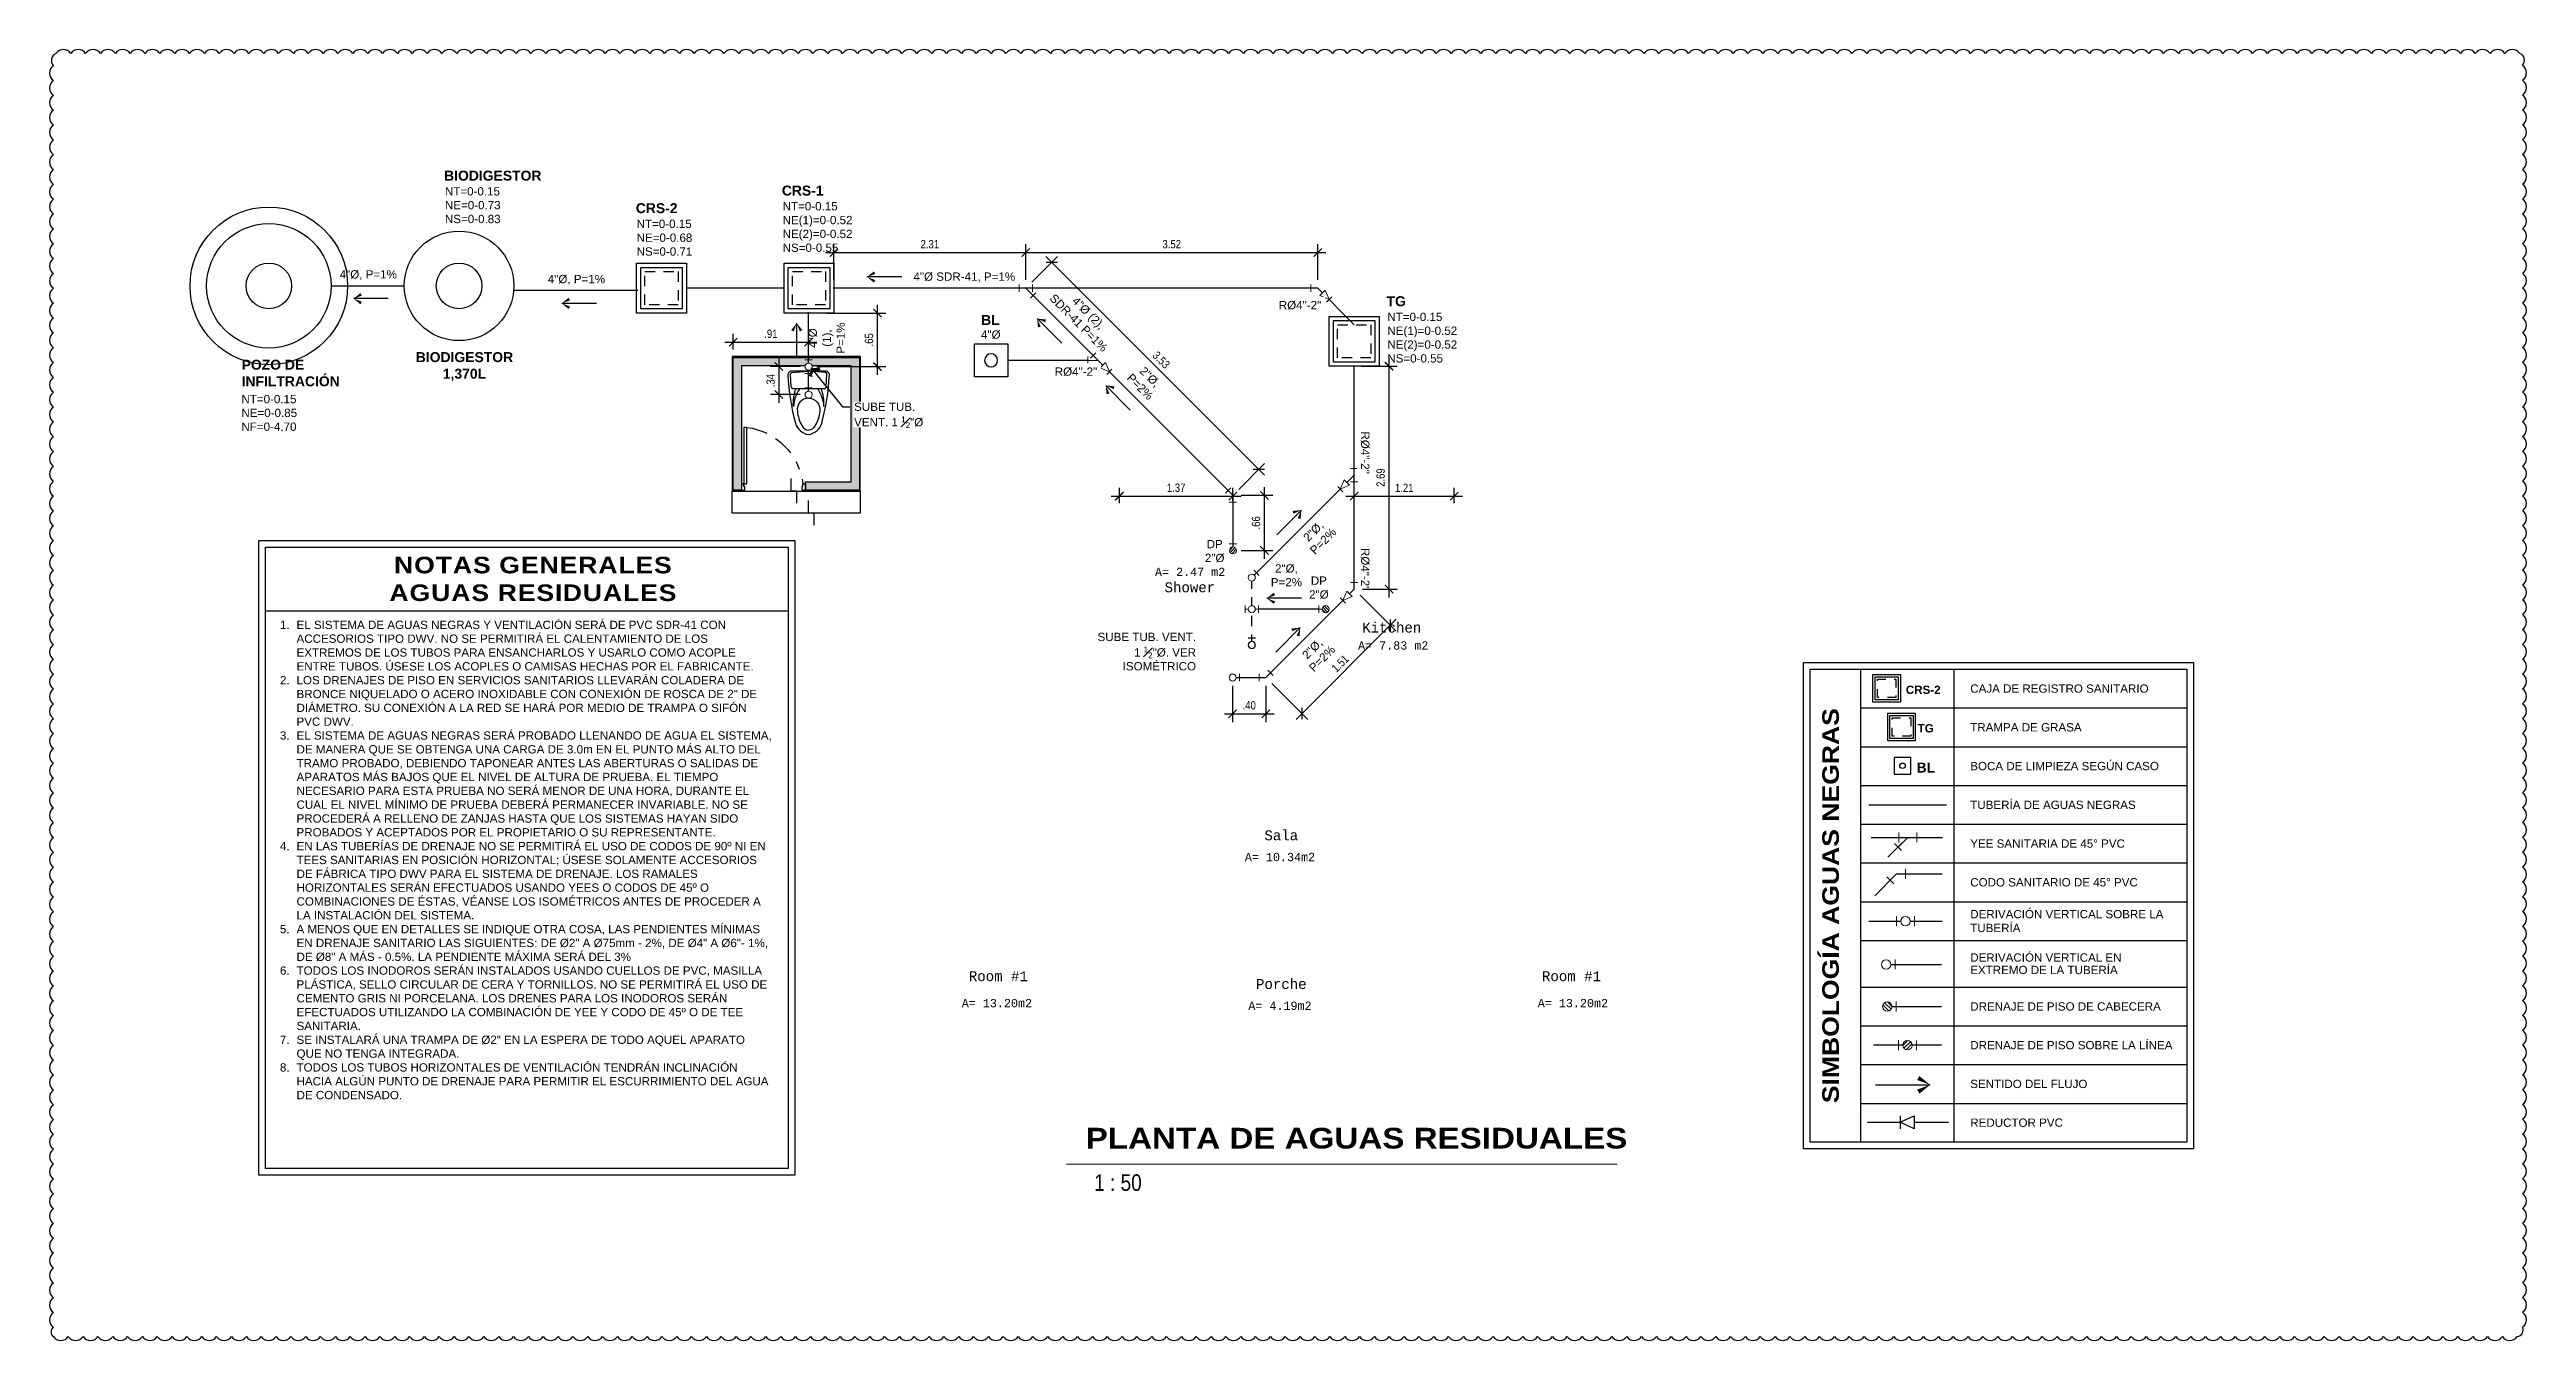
# Model space of a CAD drawing. Header units: metres. Extents: x 2 to 147, y 24 to 94.
# Drawn here: x 24.52 to 54.38, y 57.69 to 73.25 of the extents above; entities that cross this region are included whole.
import ezdxf

# ---------------------------------------------------------------- set-up
doc = ezdxf.new("R2010")
doc.units = ezdxf.units.M
doc.header["$MEASUREMENT"] = 0
doc.header["$PDMODE"] = 35
doc.linetypes.add('BORDER2', pattern=[0.875, 0.25, -0.125, 0.25, -0.125, 0, -0.125])
doc.linetypes.add('HIDDEN', pattern=[0.375, 0.25, -0.125])
doc.layers.get('Defpoints').update_dxf_attribs({"color": 171})
for name, color, linetype in [('001-Paredes', 1, 'Continuous'), ('002-TextoAmbiente', 1, 'Continuous'), ('005-Piso', 1, 'Continuous'), ('010-Mobiliario', 8, 'Continuous'), ('011-Puertas y Ventanas', 1, 'Continuous'), ('A POT', 4, 'HIDDEN'), ('A RES', 5, 'Continuous'), ('A RES textos', 2, 'Continuous'), ('A RESIDUAL', 5, 'Continuous'), ('TEXTOS', 2, 'Continuous'), ('TEXTOS HIDRO', 2, 'Continuous')]:
    doc.layers.add(name, color=color, linetype=linetype)
doc.layers.add('A RES accesorios', color=4, linetype='Continuous', lineweight=18)
doc.styles.add('Architect Hand_2', font='ARIALN.TTF', dxfattribs={"height": 0.003953})
doc.styles.add('ARIAL', font='arial.ttf')
doc.styles.add('Arial Black_4', font='', dxfattribs={"height": 0.005})
doc.styles.add('COTAS', font='ARIALN.TTF')
doc.styles.add('GRANDE', font='')
doc.styles.add('Marcas', font='')
doc.styles.add('romans', font='romans.shx', dxfattribs={"height": 1.8})
doc.styles.add('TEXTO HIDROSANITARIO', font='arial.ttf')
doc.styles.add('TITULOS', font='')
doc.styles.get('Arial Black_4').set_extended_font_data('Arial Black', bold=True)
doc.styles.get('GRANDE').set_extended_font_data('Arial Black')
doc.styles.get('Marcas').set_extended_font_data('Arial', bold=True)
doc.styles.get('TITULOS').set_extended_font_data('Arial Black', bold=True)
doc.dimstyles.new('ESC-50', dxfattribs={"dimtxt": 0.1, "dimasz": 0.1, "dimexe": 0.1, "dimexo": 0.1, "dimgap": 0.05, "dimtad": 1, "dimzin": 4, "dimdsep": 46, "dimtxsty": 'COTAS', "dimblk": 'ARCHTICK', "dimcen": 0.1, "dimdle": 0.1, "dimclrd": 1, "dimclre": 1, "dimclrt": 2, "dimazin": 0, "dimtfac": 0.75, "dimtmove": 1, "dimatfit": 3, "dimldrblk": 'FLE', "dimfxl": 0.1, "dimtvp": 1.5, "dimtfill": 1, "dimtolj": 1, "dimtzin": 0, "dimarcsym": 0})

msp = doc.modelspace()

# ---------------------------------------------------------------- texts
at = {"layer": '002-TextoAmbiente', "width": 1.737026, "attachment_point": 5, "style": 'romans'}
for s, insert, char_height in [('\\pt0.48;{\\fConsolas|b0|i0|c0|p49;Shower}', (38.2706, 66.7711), 0.12), ('\\pt0.48;{\\fConsolas|b0|i0|c0|p49;Kitchen}', (40.7042, 66.286), 0.12), ('\\pt0.4;{\\fConsolas|b0|i0|c0|p49;A= 7.83 m2}', (40.7216, 66.0704), 0.1), ('\\pt0.48;{\\fConsolas|b0|i0|c0|p49;Sala}', (39.3725, 63.7821), 0.12), ('\\pt0.4;{\\fConsolas|b0|i0|c0|p49;A= 10.34m2}', (39.3566, 63.5203), 0.1), ('\\pt0.48;{\\fConsolas|b0|i0|c0|p49;Room #1}', (35.9619, 62.0838), 0.12), ('\\pt0.48;{\\fConsolas|b0|i0|c0|p49;Room #1}', (42.8705, 62.0838), 0.12), ('\\pt0.4;{\\fConsolas|b0|i0|c0|p49;A= 13.20m2}', (35.9445, 61.7594), 0.1), ('\\pt0.48;{\\fConsolas|b0|i0|c0|p49;Porche}', (39.3725, 61.9897), 0.12), ('\\pt0.4;{\\fConsolas|b0|i0|c0|p49;A= 13.20m2}', (42.8879, 61.7594), 0.1), ('\\pt0.4;{\\fConsolas|b0|i0|c0|p49;A= 4.19m2}', (39.3566, 61.7279), 0.1)]:
    msp.add_mtext(s, dxfattribs=dict(at, insert=insert, char_height=char_height))
at = {"layer": 'A RES textos', "style": 'Marcas'}
for s, p in [('BIODIGESTOR', (29.281, 71.6739)), ('CRS-2', (31.592, 71.2819)), ('CRS-1', (33.352, 71.494)), ('TG', (40.6413, 70.1604)), ('BL', (35.7549, 69.9339))]:
    msp.add_text(s, height=0.12, dxfattribs=at).set_placement(p)
at = {"layer": 'A RES textos'}
for s, insert, char_height, width, attachment_point, style in [('NT=0-0.15 NE=0-0.73 \\PNS=0-0.83', (29.2904, 71.5949), 0.1, 0.706448, 1, 'ARIAL'), ('NT=0-0.15 NE(1)=0-0.52 \\PNE(2)=0-0.52 NS=0-0.55', (33.3613, 71.415), 0.1, 0.706448, 1, 'ARIAL'), ('NT=0-0.15 NE=0-0.68 \\PNS=0-0.71', (31.6014, 71.2029), 0.1, 0.706448, 1, 'ARIAL'), ('NT=0-0.15 NE(1)=0-0.52 \\PNE(2)=0-0.52 NS=0-0.55', (40.6507, 70.0814), 0.1, 0.706448, 1, 'ARIAL'), ('BIODIGESTOR 1,370L', (29.5263, 69.4329), 0.12, 1.126256, 5, 'Marcas'), ('POZO DE INFILTRACIÓN', (26.8402, 69.354), 0.12, 1.170422, 4, 'Marcas'), ('NT=0-0.15 NE=0-0.85 \\PNF=0-4.70', (26.8374, 69.0911), 0.1, 0.706448, 1, 'ARIAL'), ('CRS-2', (47.1106, 65.5358), 0.1, 0.490836, 5, 'Marcas'), ('TG', (47.1404, 65.072), 0.1, 0.688018, 5, 'Marcas'), ('BL', (47.142, 64.5997), 0.12, 0.825621, 5, 'Marcas')]:
    msp.add_mtext(s, dxfattribs=dict(at, insert=insert, char_height=char_height, width=width, attachment_point=attachment_point, style=style))
at = {"layer": 'A RES textos', "char_height": 0.1, "line_spacing_factor": 1.010232, "style": 'ARIAL'}
for s, insert, width, attachment_point in [('4"Ø, P=1%', (28.367, 70.5351), 0.682651, 5), ('4"Ø, P=1%', (30.876, 70.4782), 0.682651, 5), ('4"Ø SDR-41, P=1%', (35.5519, 70.5075), 1.428661, 5), ('4"Ø', (35.8708, 69.868), 0.231764, 2)]:
    msp.add_mtext(s, dxfattribs=dict(at, insert=insert, width=width, attachment_point=attachment_point))
at = {"layer": 'TEXTOS', "lineweight": 9, "insert": (37.0532, 59.6966), "char_height": 0.2, "width": 1.672296, "attachment_point": 1, "line_spacing_factor": 1.046694, "style": 'Architect Hand_2'}
msp.add_mtext(' 1 : 50', dxfattribs=at)
at = {"layer": 'TEXTOS HIDRO'}
for s, insert, char_height, width, attachment_point, style in [('{\\T1.05;NOTAS GENERALES AGUAS RESIDUALES}', (30.3565, 66.8722), 0.2, 4.595192, 5, 'TITULOS'), ('\\pi-0.2,l0.2,t0.2;1.^IEL SISTEMA DE AGUAS NEGRAS Y VENTILACIÓN SERÁ DE PVC SDR-41 CON ACCESORIOS TIPO DWV. NO SE PERMITIRÁ EL CALENTAMIENTO DE LOS EXTREMOS DE LOS TUBOS PARA ENSANCHARLOS Y USARLO COMO ACOPLE ENTRE TUBOS. ÚSESE LOS ACOPLES O CAMISAS HECHAS POR EL FABRICANTE. \\P2.^ILOS DRENAJES DE PISO EN SERVICIOS SANITARIOS LLEVARÁN COLADERA DE BRONCE NIQUELADO O ACERO INOXIDABLE CON CONEXIÓN DE ROSCA DE 2" DE DIÁMETRO. SU CONEXIÓN A LA RED SE HARÁ POR MEDIO DE TRAMPA O SIFÓN PVC DWV.\\P3.^IEL SISTEMA DE AGUAS NEGRAS SERÁ PROBADO LLENANDO DE AGUA EL SISTEMA, DE MANERA QUE SE OBTENGA UNA CARGA DE 3.0m EN EL PUNTO MÁS ALTO DEL TRAMO PROBADO, DEBIENDO TAPONEAR ANTES LAS ABERTURAS O SALIDAS DE APARATOS MÁS BAJOS QUE EL NIVEL DE ALTURA DE PRUEBA. EL TIEMPO NECESARIO PARA ESTA PRUEBA NO SERÁ MENOR DE UNA HORA, DURANTE EL CUAL EL NIVEL MÍNIMO DE PRUEBA DEBERÁ PERMANECER INVARIABLE. NO SE PROCEDERÁ A RELLENO DE ZANJAS HASTA QUE LOS SISTEMAS HAYAN SIDO PROBADOS Y ACEPTADOS POR EL PROPIETARIO O SU REPRESENTANTE.\\P4.^IEN LAS TUBERÍAS DE DRENAJE NO SE PERMITIRÁ EL USO DE CODOS DE 90º NI EN TEES SANITARIAS EN POSICIÓN HORIZONTAL; ÚSESE SOLAMENTE ACCESORIOS DE FÁBRICA TIPO DWV PARA EL SISTEMA DE DRENAJE. LOS RAMALES HORIZONTALES SERÁN EFECTUADOS USANDO YEES O CODOS DE 45º O COMBINACIONES DE ÉSTAS, VÉANSE LOS ISOMÉTRICOS ANTES DE PROCEDER A LA INSTALACIÓN DEL SISTEMA.\\P5.^IA MENOS QUE EN DETALLES SE INDIQUE OTRA COSA, LAS PENDIENTES MÍNIMAS EN DRENAJE SANITARIO LAS SIGUIENTES: DE Ø2" A Ø75mm - 2%, DE Ø4" A Ø6"- 1%, DE Ø8" A MÁS - 0.5%. LA PENDIENTE MÁXIMA SERÁ DEL 3%\\P6.^ITODOS LOS INODOROS SERÁN INSTALADOS USANDO CUELLOS DE PVC, MASILLA PLÁSTICA, SELLO CIRCULAR DE CERA Y TORNILLOS. NO SE PERMITIRÁ EL USO DE CEMENTO GRIS NI PORCELANA. LOS DRENES PARA LOS INODOROS SERÁN EFECTUADOS UTILIZANDO LA COMBINACIÓN DE YEE Y CODO DE 45º O DE TEE SANITARIA.\\P7.^ISE INSTALARÁ UNA TRAMPA DE Ø2" EN LA ESPERA DE TODO AQUEL APARATO QUE NO TENGA INTEGRADA.\\P8.^ITODOS LOS TUBOS HORIZONTALES DE VENTILACIÓN TENDRÁN INCLINACIÓN HACIA ALGÚN PUNTO DE DRENAJE PARA PERMITIR EL ESCURRIMIENTO DEL AGUA DE CONDENSADO.', (27.3019, 66.3696), 0.1, 5.921648, 1, 'TEXTO HIDROSANITARIO'), ('CAJA DE REGISTRO SANITARIO', (47.6771, 65.5508), 0.1, 3.923652, 4, 'TEXTO HIDROSANITARIO'), ('TRAMPA DE GRASA', (47.6771, 65.0838), 0.1, 3.923652, 4, 'TEXTO HIDROSANITARIO'), ('BOCA DE LIMPIEZA SEGÚN CASO', (47.6771, 64.6167), 0.1, 3.923652, 4, 'TEXTO HIDROSANITARIO'), ('TUBERÍA DE AGUAS NEGRAS ', (47.6771, 64.1497), 0.1, 3.923652, 4, 'TEXTO HIDROSANITARIO'), ('YEE SANITARIA DE 45%%D PVC', (47.6771, 63.6827), 0.1, 3.923652, 4, 'TEXTO HIDROSANITARIO'), ('CODO SANITARIO DE 45%%D PVC', (47.6771, 63.2157), 0.1, 3.923652, 4, 'TEXTO HIDROSANITARIO'), ('DERIVACIÓN VERTICAL SOBRE LA TUBERÍA', (47.6771, 62.7487), 0.1, 2.719071, 4, 'TEXTO HIDROSANITARIO'), ('DRENAJE DE PISO DE CABECERA', (47.6771, 61.7197), 0.1, 3.923652, 4, 'TEXTO HIDROSANITARIO'), ('DRENAJE DE PISO SOBRE LA LÍNEA', (47.6771, 61.2527), 0.1, 4.237965, 4, 'TEXTO HIDROSANITARIO'), ('SENTIDO DEL FLUJO', (47.6771, 60.7857), 0.1, 3.923652, 4, 'TEXTO HIDROSANITARIO'), ('REDUCTOR PVC', (47.6771, 60.3186), 0.1, 3.50873, 4, 'TEXTO HIDROSANITARIO')]:
    msp.add_mtext(s, dxfattribs=dict(at, insert=insert, char_height=char_height, width=width, attachment_point=attachment_point, style=style))
at = {"layer": 'TEXTOS HIDRO', "ltscale": 0.3, "insert": (45.9949, 62.9347), "char_height": 0.2, "width": 5.69917, "attachment_point": 5, "rotation": 90, "style": 'GRANDE'}
msp.add_mtext('{\\C2;SIMBOLOGÍA AGUAS NEGRAS}', dxfattribs=at)
at = {"layer": 'TEXTOS HIDRO', "insert": (47.6771, 62.2342), "char_height": 0.1, "width": 2.427948, "attachment_point": 4, "line_spacing_factor": 0.9, "style": 'TEXTO HIDROSANITARIO'}
msp.add_mtext('DERIVACIÓN VERTICAL EN EXTREMO DE LA TUBERÍA', dxfattribs=at)

# ---------------------------------------------------------------- blocks, each defined once
blk = doc.blocks.new('FLECHA')
at = {"color": 2, "linetype": 'Continuous'}
blk.add_line((-0.9, 0), (0, 0), dxfattribs=at)
for points in [[(-0.176, 0.145), (0, 0), (-0.214, 0.08)], [(-0.214, -0.08), (0, 0), (-0.176, -0.145)]]:
    blk.add_solid(points, dxfattribs=at)
blk = doc.blocks.new('A$C09B00896')
at = {"color": 0}
blk.add_lwpolyline([(0.313, 0), (-0.287, 0), (-0.287, 0.6), (0.313, 0.6)], close=True, dxfattribs=at)
at = {"color": 1}
blk.add_lwpolyline([(0.263, 0.05), (-0.237, 0.05), (-0.237, 0.55), (0.263, 0.55)], close=True, dxfattribs=at)
at = {"color": 1, "linetype": 'HIDDEN', "ltscale": 0.5}
blk.add_lwpolyline([(0.213, 0.1), (-0.187, 0.1), (-0.187, 0.5), (0.213, 0.5)], close=True, dxfattribs=at)
blk = doc.blocks.new('A$C651ad4a3')
at = {"color": 0}
blk.add_wipeout([(-0.045, 0), (0.045, 0), (0, -0.113)], dxfattribs=at)
blk.add_lwpolyline([(-0.045, 0), (0, -0.113), (0.045, 0)], close=True, dxfattribs=at)
blk.add_lwpolyline([(-0.045, -0.113), (0.045, -0.113)], dxfattribs=at)
blk = doc.blocks.new('REDUCTOR')
at = {"color": 0, "linetype": 'Continuous'}
blk.add_wipeout([(0, -0.224), (-0.083, -0.046), (0.083, -0.046)], dxfattribs=at)
blk.add_line((-0.083, -0.224), (0.083, -0.224), dxfattribs=at)
at = {"color": 0, "linetype": 'Continuous', "flags": 128}
blk.add_lwpolyline([(0, -0.224), (-0.083, -0.046), (0.083, -0.046)], close=True, dxfattribs=at)
blk = doc.blocks.new('A$C9c60d38d')
at = {"color": 0, "linetype": 'Continuous'}
blk.add_lwpolyline([(-0.15, -0.15), (0.15, -0.15), (0.15, 0.15), (-0.15, 0.15)], close=True, dxfattribs=at)
at = {"color": 1}
blk.add_circle((0, 0), 0.05, dxfattribs=at)
blk = doc.blocks.new('A$Cf66f61d7')
h = blk.add_hatch()
h.set_pattern_fill('LINE', color=1, scale=0.0075, angle=45)
h.set_pattern_definition([(45, (-137.14379, -327.266044), (-0.0168379802, 0.0168379802), [])])
h.paths.add_polyline_path([(-0.042, 0, 1), (0.042, 0, 1)])
at = {"linetype": 'Continuous'}
for points in [[(0.045, 0.081), (-0.045, 0.081)], [(0, 0.042), (0, 0.081)]]:
    blk.add_lwpolyline(points, dxfattribs=at)
blk.add_circle((0, 0), 0.0424, dxfattribs=at)
blk = doc.blocks.new('A$Cc32adcf0')
at = {"color": 0, "linetype": 'Continuous'}
for points in [[(-0.087, -0.087), (0, 0)], [(-0.081, 0.045), (-0.081, -0.045)], [(-0.081, 0), (0.081, 0)], [(0.081, 0.045), (0.081, -0.045)], [(-0.119, -0.056), (-0.056, -0.119)]]:
    blk.add_lwpolyline(points, dxfattribs=at)
blk = doc.blocks.new('A$Cb6e646d6')
at = {"color": 0, "linetype": 'Continuous'}
for points in [[(-0.057, -0.057), (0, 0), (0, 0.081)], [(0.045, 0.081), (-0.045, 0.081)], [(-0.026, -0.089), (-0.089, -0.026)]]:
    blk.add_lwpolyline(points, dxfattribs=at)
blk = doc.blocks.new('A$Cd7986013')
at = {"color": 8}
blk.add_wipeout([(-0.042, 0), (-0.041, -0.011), (-0.037, -0.021), (-0.03, -0.03), (-0.021, -0.037), (-0.011, -0.041), (0, -0.042), (0.011, -0.041), (0.021, -0.037), (0.03, -0.03), (0.037, -0.021), (0.041, -0.011), (0.042, 0), (0.041, 0.011), (0.037, 0.021), (0.03, 0.03), (0.021, 0.037), (0.011, 0.041), (0, 0.042), (-0.011, 0.041), (-0.021, 0.037), (-0.03, 0.03), (-0.037, 0.021), (-0.041, 0.011)], dxfattribs=at)
at = {"color": 0, "linetype": 'Continuous'}
for points in [[(0.026, 0.089), (0.089, 0.026)], [(0.03, 0.03), (0.057, 0.057)], [(-0.089, -0.026), (-0.026, -0.089)], [(-0.057, -0.057), (-0.03, -0.03)]]:
    blk.add_lwpolyline(points, dxfattribs=at)
blk.add_circle((0, 0), 0.0424, dxfattribs=at)
blk = doc.blocks.new('INODORO-PETITGARZON-PLANTA')
blk.add_lwpolyline([(0.78, 0, -0.292943), (0.644, -0.158, -0.052692), (0.065, -0.251, -0.422078), (0.017, -0.204), (0.017, -0.204), (0.017, 0.204), (0.017, 0.204, -0.422078), (0.065, 0.251, -0.052692), (0.644, 0.158, -0.292943)], format="xyb", close=True)
for points in [[(0.225, 0.19, 0.414449), (0.207, 0.209), (0.051, 0.217, 0.398758), (0.034, 0.203), (0.017, -0.001)], [(0.225, 0.192), (0.225, -0.192, -0.414449), (0.207, -0.21), (0.051, -0.219, -0.398758), (0.034, -0.204), (0.017, -0.001)], [(0.225, 0.093, -0.279736), (0.237, 0.115, -0.109692), (0.441, 0.183, 0.108214), (0.225, 0.151, 0.108214)], [(0.343, 0, -0.468214), (0.499, 0.134, -0.125087), (0.677, 0.077, -0.28707), (0.726, 0, -1.078007)], [(0.343, 0, 0.468214), (0.499, -0.134, 0.125087), (0.677, -0.077, 0.28707), (0.726, 0, 1.078007)], [(0.225, -0.093, 0.279736), (0.237, -0.115, 0.109692), (0.441, -0.183, -0.108214), (0.225, -0.151, -0.108214)]]:
    blk.add_lwpolyline(points, format="xyb")
blk = doc.blocks.new('door001')
at = {"layer": '011-Puertas y Ventanas'}
for points in [[(-0.075, 0), (0, 0), (0, -0.04), (-0.045, -0.04), (-0.045, -0.03), (-0.075, -0.03)], [(-0.075, -0.03), (-0.075, -0.066), (-0.756, -0.066), (-0.756, -0.03)], [(-0.075, -0.74), (-0.075, -0.77), (0, -0.77), (0, -0.73), (-0.045, -0.73), (-0.045, -0.74)]]:
    blk.add_lwpolyline(points, close=True, dxfattribs=at)
at = {"layer": '011-Puertas y Ventanas', "color": 1, "linetype": 'BORDER2'}
blk.add_arc((0.021, 0.038), 0.784, 187.6333, 262.9326, dxfattribs=at)
blk = doc.blocks.new('A$C1b8cae82')
blk.add_wipeout([(0, 0.042), (0.011, 0.041), (0.021, 0.037), (0.03, 0.03), (0.037, 0.021), (0.041, 0.011), (0.042, 0), (0.041, -0.011), (0.037, -0.021), (0.03, -0.03), (0.021, -0.037), (0.011, -0.041), (0, -0.042), (-0.011, -0.041), (-0.021, -0.037), (-0.03, -0.03), (-0.037, -0.021), (-0.041, -0.011), (-0.042, 0), (-0.041, 0.011), (-0.037, 0.021), (-0.03, 0.03), (-0.021, 0.037), (-0.011, 0.041)])
at = {"color": 0, "linetype": 'Continuous'}
for points in [[(-0.045, 0.081), (0.045, 0.081)], [(0, 0.042), (0, 0.081)]]:
    blk.add_lwpolyline(points, dxfattribs=at)
blk.add_circle((0, 0), 0.0424, dxfattribs=at)
blk = doc.blocks.new('_ARCHTICK')
at = {"color": 0, "linetype": 'ByBlock', "const_width": 0.15}
blk.add_lwpolyline([(-0.5, -0.5), (0.5, 0.5)], dxfattribs=at)
blk = doc.blocks.new('FLE')
at = {"linetype": 'Continuous'}
h = blk.add_hatch(color=2, dxfattribs=at)
h.paths.add_polyline_path([(-0.57, -0.62), (-0.42, -0.71), (0, 0), (-0.2, 0)])
h.paths.add_polyline_path([(-0.42, 0.71), (-0.57, 0.62), (-0.2, 0), (0, 0)])
at = {"color": 1, "linetype": 'Continuous'}
for p, q in [((0, 0), (-1, 0)), ((-0.31, 0.77), (-0.69, 0.55)), ((-0.2, 0), (-0.64, 0.73)), ((-0.2, 0), (-0.64, -0.73)), ((0.07, -0.11), (-0.49, 0.82)), ((0.07, 0.11), (-0.49, -0.82)), ((-0.69, -0.55), (-0.31, -0.77))]:
    blk.add_line(p, q, dxfattribs=at)
blk = doc.blocks.new('BL')
at = {"color": 0}
blk.add_lwpolyline([(0, -0.2), (0.4, -0.2), (0.4, 0.2), (0, 0.2)], close=True, dxfattribs=at)
at = {"color": 1}
blk.add_circle((0.2, 0), 0.0792, dxfattribs=at)
blk = doc.blocks.new('*D235')
at = {"layer": 'A RES textos', "color": 1, "lineweight": -2, "transparency": 16777216}
for p, q in [((40.151, 67.871), (41.558, 67.871)), ((40.251, 67.786), (40.251, 67.971)), ((41.458, 67.786), (41.458, 67.971))]:
    blk.add_line(p, q, dxfattribs=at)
at = {"layer": 'Defpoints', "color": 0, "transparency": 16777216}
for p in [(41.458, 67.871), (40.251, 67.686), (41.458, 67.686)]:
    blk.add_point(p, dxfattribs=at)
at = {"layer": 'A RES textos', "color": 1, "lineweight": -2, "transparency": 16777216, "xscale": 0.1, "yscale": 0.1, "zscale": 0.1, "rotation": 180}
blk.add_blockref('_ARCHTICK', (40.251, 67.871), dxfattribs=at)
at = {"layer": 'A RES textos', "color": 1, "lineweight": -2, "transparency": 16777216, "xscale": 0.1, "yscale": 0.1, "zscale": 0.1}
blk.add_blockref('_ARCHTICK', (41.458, 67.871), dxfattribs=at)
at = {"layer": 'A RES textos', "color": 2, "transparency": 16777216, "insert": (40.855, 67.971), "char_height": 0.1, "attachment_point": 5, "style": 'COTAS', "bg_fill": 3, "box_fill_scale": 1.25, "bg_fill_color": 256, "bg_fill_true_color": 13158600, "bg_fill_transparency": 0}
blk.add_mtext('\\A1;1.21', dxfattribs=at)
blk = doc.blocks.new('*D236')
at = {"layer": 'A RES textos', "color": 1, "lineweight": -2, "transparency": 16777216}
for p, q in [((37.321, 67.871), (38.889, 67.871)), ((37.421, 67.786), (37.421, 67.971)), ((38.789, 67.813), (38.789, 67.971))]:
    blk.add_line(p, q, dxfattribs=at)
at = {"layer": 'Defpoints', "color": 0, "transparency": 16777216}
for p in [(38.789, 67.871), (37.421, 67.686), (38.789, 67.713)]:
    blk.add_point(p, dxfattribs=at)
at = {"layer": 'A RES textos', "color": 1, "lineweight": -2, "transparency": 16777216, "xscale": 0.1, "yscale": 0.1, "zscale": 0.1, "rotation": 180}
blk.add_blockref('_ARCHTICK', (37.421, 67.871), dxfattribs=at)
at = {"layer": 'A RES textos', "color": 1, "lineweight": -2, "transparency": 16777216, "xscale": 0.1, "yscale": 0.1, "zscale": 0.1}
blk.add_blockref('_ARCHTICK', (38.789, 67.871), dxfattribs=at)
at = {"layer": 'A RES textos', "color": 2, "transparency": 16777216, "insert": (38.105, 67.972), "char_height": 0.1, "attachment_point": 5, "style": 'COTAS', "bg_fill": 3, "box_fill_scale": 1.25, "bg_fill_color": 256, "bg_fill_true_color": 13158600, "bg_fill_transparency": 0}
blk.add_mtext('\\A1;1.37', dxfattribs=at)
blk = doc.blocks.new('*D237')
at = {"layer": 'A RES textos', "color": 1, "lineweight": -2, "transparency": 16777216}
for p, q in [((36.193, 70.806), (39.911, 70.806)), ((36.293, 70.477), (36.293, 70.906)), ((39.811, 70.477), (39.811, 70.906))]:
    blk.add_line(p, q, dxfattribs=at)
at = {"layer": 'Defpoints', "color": 0, "transparency": 16777216}
for p in [(39.811, 70.806), (36.293, 70.377), (39.811, 70.377)]:
    blk.add_point(p, dxfattribs=at)
at = {"layer": 'A RES textos', "color": 1, "lineweight": -2, "transparency": 16777216, "xscale": 0.1, "yscale": 0.1, "zscale": 0.1, "rotation": 180}
blk.add_blockref('_ARCHTICK', (36.293, 70.806), dxfattribs=at)
at = {"layer": 'A RES textos', "color": 1, "lineweight": -2, "transparency": 16777216, "xscale": 0.1, "yscale": 0.1, "zscale": 0.1}
blk.add_blockref('_ARCHTICK', (39.811, 70.806), dxfattribs=at)
at = {"layer": 'A RES textos', "color": 2, "transparency": 16777216, "insert": (38.052, 70.907), "char_height": 0.1, "attachment_point": 5, "style": 'COTAS', "bg_fill": 3, "box_fill_scale": 1.25, "bg_fill_color": 256, "bg_fill_true_color": 13158600, "bg_fill_transparency": 0}
blk.add_mtext('\\A1;3.52', dxfattribs=at)
blk = doc.blocks.new('*D238')
at = {"layer": 'A RES textos', "color": 1, "lineweight": -2, "transparency": 16777216}
for p, q in [((33.88, 70.806), (36.393, 70.806)), ((33.98, 70.477), (33.98, 70.906)), ((36.293, 70.477), (36.293, 70.906))]:
    blk.add_line(p, q, dxfattribs=at)
at = {"layer": 'Defpoints', "color": 0, "transparency": 16777216}
for p in [(36.293, 70.806), (33.98, 70.377), (36.293, 70.377)]:
    blk.add_point(p, dxfattribs=at)
at = {"layer": 'A RES textos', "color": 1, "lineweight": -2, "transparency": 16777216, "xscale": 0.1, "yscale": 0.1, "zscale": 0.1, "rotation": 180}
blk.add_blockref('_ARCHTICK', (33.98, 70.806), dxfattribs=at)
at = {"layer": 'A RES textos', "color": 1, "lineweight": -2, "transparency": 16777216, "xscale": 0.1, "yscale": 0.1, "zscale": 0.1}
blk.add_blockref('_ARCHTICK', (36.293, 70.806), dxfattribs=at)
at = {"layer": 'A RES textos', "color": 2, "transparency": 16777216, "insert": (35.136, 70.907), "char_height": 0.1, "attachment_point": 5, "style": 'COTAS', "bg_fill": 3, "box_fill_scale": 1.25, "bg_fill_color": 256, "bg_fill_true_color": 13158600, "bg_fill_transparency": 0}
blk.add_mtext('\\A1;2.31', dxfattribs=at)
blk = doc.blocks.new('*D239')
at = {"layer": 'A RES textos', "color": 1, "lineweight": -2, "transparency": 16777216}
for p, q in [((36.364, 70.448), (36.676, 70.761)), ((36.534, 70.761), (39.172, 68.123)), ((38.86, 67.952), (39.172, 68.264))]:
    blk.add_line(p, q, dxfattribs=at)
at = {"layer": 'Defpoints', "color": 0, "transparency": 16777216}
for p in [(36.293, 70.377), (39.102, 68.193), (38.789, 67.881)]:
    blk.add_point(p, dxfattribs=at)
at = {"layer": 'A RES textos', "color": 1, "lineweight": -2, "transparency": 16777216, "xscale": 0.1, "yscale": 0.1, "zscale": 0.1}
for p, rotation in [((36.605, 70.69), 135.0000000000002), ((39.102, 68.193), 315.0000000000002)]:
    blk.add_blockref('_ARCHTICK', p, dxfattribs=dict(at, rotation=rotation))
at = {"layer": 'A RES textos', "color": 2, "transparency": 16777216, "insert": (37.925, 69.513), "char_height": 0.1, "attachment_point": 5, "rotation": 315, "style": 'COTAS', "bg_fill": 3, "box_fill_scale": 1.25, "bg_fill_color": 256, "bg_fill_true_color": 13158600, "bg_fill_transparency": 0}
blk.add_mtext('\\A1;3.53', dxfattribs=at)
blk = doc.blocks.new('*D240')
at = {"layer": 'A RES textos', "color": 1, "lineweight": -2, "transparency": 16777216}
for p, q in [((38.889, 67.881), (39.269, 67.881)), ((39.169, 67.117), (39.169, 67.981)), ((38.889, 67.217), (39.269, 67.217))]:
    blk.add_line(p, q, dxfattribs=at)
at = {"layer": 'Defpoints', "color": 0, "transparency": 16777216}
for p in [(38.789, 67.881), (39.169, 67.881), (38.789, 67.217)]:
    blk.add_point(p, dxfattribs=at)
at = {"layer": 'A RES textos', "color": 1, "lineweight": -2, "transparency": 16777216, "xscale": 0.1, "yscale": 0.1, "zscale": 0.1}
for p, rotation in [((39.169, 67.881), 90), ((39.169, 67.217), 270)]:
    blk.add_blockref('_ARCHTICK', p, dxfattribs=dict(at, rotation=rotation))
at = {"layer": 'A RES textos', "color": 2, "transparency": 16777216, "insert": (39.068, 67.549), "char_height": 0.1, "attachment_point": 5, "rotation": 90, "style": 'COTAS', "bg_fill": 3, "box_fill_scale": 1.25, "bg_fill_color": 256, "bg_fill_true_color": 13158600, "bg_fill_transparency": 0}
blk.add_mtext('\\A1;.66', dxfattribs=at)
blk = doc.blocks.new('*D241')
at = {"layer": 'A RES textos', "color": 1, "lineweight": -2, "transparency": 16777216}
for p, q in [((40.338, 69.437), (40.771, 69.437)), ((40.671, 66.65), (40.671, 69.537)), ((40.351, 66.75), (40.771, 66.75))]:
    blk.add_line(p, q, dxfattribs=at)
at = {"layer": 'Defpoints', "color": 0, "transparency": 16777216}
for p in [(40.238, 69.437), (40.671, 69.437), (40.251, 66.75)]:
    blk.add_point(p, dxfattribs=at)
at = {"layer": 'A RES textos', "color": 1, "lineweight": -2, "transparency": 16777216, "xscale": 0.1, "yscale": 0.1, "zscale": 0.1}
for p, rotation in [((40.671, 69.437), 90), ((40.671, 66.75), 270)]:
    blk.add_blockref('_ARCHTICK', p, dxfattribs=dict(at, rotation=rotation))
at = {"layer": 'A RES textos', "color": 2, "transparency": 16777216, "insert": (40.57, 68.094), "char_height": 0.1, "attachment_point": 5, "rotation": 90, "style": 'COTAS', "bg_fill": 3, "box_fill_scale": 1.25, "bg_fill_color": 256, "bg_fill_true_color": 13158600, "bg_fill_transparency": 0}
blk.add_mtext('\\A1;2.69', dxfattribs=at)
blk = doc.blocks.new('*D242')
at = {"layer": 'A RES textos', "color": 1, "lineweight": -2, "transparency": 16777216}
for p, q in [((40.322, 66.679), (40.757, 66.244)), ((39.551, 65.18), (40.757, 66.386)), ((39.257, 65.614), (39.692, 65.18))]:
    blk.add_line(p, q, dxfattribs=at)
at = {"layer": 'Defpoints', "color": 0, "transparency": 16777216}
for p in [(40.251, 66.75), (40.686, 66.315), (39.186, 65.685)]:
    blk.add_point(p, dxfattribs=at)
at = {"layer": 'A RES textos', "color": 1, "lineweight": -2, "transparency": 16777216, "xscale": 0.1, "yscale": 0.1, "zscale": 0.1}
for p, rotation in [((40.686, 66.315), 45.00000000000421), ((39.621, 65.25), 225.0000000000042)]:
    blk.add_blockref('_ARCHTICK', p, dxfattribs=dict(at, rotation=rotation))
at = {"layer": 'A RES textos', "color": 2, "transparency": 16777216, "insert": (40.082, 65.854), "char_height": 0.1, "attachment_point": 5, "rotation": 45, "style": 'COTAS', "bg_fill": 3, "box_fill_scale": 1.25, "bg_fill_color": 256, "bg_fill_true_color": 13158600, "bg_fill_transparency": 0}
blk.add_mtext('\\A1;1.51', dxfattribs=at)
blk = doc.blocks.new('*D243')
at = {"layer": 'A RES textos', "color": 1, "lineweight": -2, "transparency": 16777216}
for p, q in [((38.786, 65.585), (38.786, 65.148)), ((39.186, 65.585), (39.186, 65.148)), ((38.686, 65.248), (39.286, 65.248))]:
    blk.add_line(p, q, dxfattribs=at)
at = {"layer": 'Defpoints', "color": 0, "transparency": 16777216}
for p in [(38.786, 65.685), (39.186, 65.685)]:
    blk.add_point(p, dxfattribs=at)
at = {"layer": 'A RES textos', "color": 1, "lineweight": -2, "transparency": 16777216, "xscale": 0.1, "yscale": 0.1, "zscale": 0.1, "rotation": 180}
blk.add_blockref('_ARCHTICK', (38.786, 65.248), dxfattribs=at)
at = {"layer": 'A RES textos', "color": 1, "lineweight": -2, "transparency": 16777216, "xscale": 0.1, "yscale": 0.1, "zscale": 0.1}
blk.add_blockref('_ARCHTICK', (39.186, 65.248), dxfattribs=at)
at = {"layer": 'A RES textos', "color": 2, "transparency": 16777216, "insert": (38.986, 65.349), "char_height": 0.1, "attachment_point": 5, "style": 'COTAS', "bg_fill": 3, "box_fill_scale": 1.25, "bg_fill_color": 256, "bg_fill_true_color": 13158600, "bg_fill_transparency": 0}
blk.add_mtext('\\A1;.40', dxfattribs=at)
at = {"layer": 'Defpoints', "color": 0, "transparency": 16777216}
blk.add_point((39.186, 65.248), dxfattribs=at)
blk = doc.blocks.new('*D246')
at = {"layer": 'A RES textos', "color": 1, "lineweight": -2, "transparency": 16777216}
for p, q in [((34.504, 69.332), (34.504, 70.177)), ((33.892, 70.077), (34.604, 70.077)), ((33.774, 69.432), (34.604, 69.432))]:
    blk.add_line(p, q, dxfattribs=at)
at = {"layer": 'Defpoints', "color": 0, "transparency": 16777216}
for p in [(33.792, 70.077), (34.504, 70.077), (33.674, 69.432)]:
    blk.add_point(p, dxfattribs=at)
at = {"layer": 'A RES textos', "color": 1, "lineweight": -2, "transparency": 16777216, "xscale": 0.1, "yscale": 0.1, "zscale": 0.1}
for p, rotation in [((34.504, 70.077), 90), ((34.504, 69.432), 270)]:
    blk.add_blockref('_ARCHTICK', p, dxfattribs=dict(at, rotation=rotation))
at = {"layer": 'A RES textos', "color": 2, "transparency": 16777216, "insert": (34.403, 69.755), "char_height": 0.1, "attachment_point": 5, "rotation": 90, "style": 'COTAS', "bg_fill": 3, "box_fill_scale": 1.25, "bg_fill_color": 256, "bg_fill_true_color": 13158600, "bg_fill_transparency": 0}
blk.add_mtext('\\A1;.65', dxfattribs=at)
blk = doc.blocks.new('*D247')
at = {"layer": 'A RES textos', "color": 1, "lineweight": -2, "transparency": 16777216}
for p, q in [((32.665, 69.727), (33.774, 69.727)), ((32.765, 69.64), (32.765, 69.827)), ((33.674, 69.712), (33.674, 69.827))]:
    blk.add_line(p, q, dxfattribs=at)
at = {"layer": 'Defpoints', "color": 0, "transparency": 16777216}
for p in [(33.674, 69.727), (33.674, 69.612), (32.765, 69.54)]:
    blk.add_point(p, dxfattribs=at)
at = {"layer": 'A RES textos', "color": 1, "lineweight": -2, "transparency": 16777216, "xscale": 0.1, "yscale": 0.1, "zscale": 0.1, "rotation": 180}
blk.add_blockref('_ARCHTICK', (32.765, 69.727), dxfattribs=at)
at = {"layer": 'A RES textos', "color": 1, "lineweight": -2, "transparency": 16777216, "xscale": 0.1, "yscale": 0.1, "zscale": 0.1}
blk.add_blockref('_ARCHTICK', (33.674, 69.727), dxfattribs=at)
at = {"layer": 'A RES textos', "color": 2, "transparency": 16777216, "insert": (33.22, 69.828), "char_height": 0.1, "attachment_point": 5, "style": 'COTAS', "bg_fill": 3, "box_fill_scale": 1.25, "bg_fill_color": 256, "bg_fill_true_color": 13158600, "bg_fill_transparency": 0}
blk.add_mtext('\\A1;.91', dxfattribs=at)
blk = doc.blocks.new('*D248')
at = {"layer": 'A RES textos', "color": 1, "lineweight": -2, "transparency": 16777216}
for p, q in [((33.574, 69.432), (33.217, 69.432)), ((33.317, 69.532), (33.317, 68.994)), ((33.574, 69.094), (33.217, 69.094))]:
    blk.add_line(p, q, dxfattribs=at)
at = {"layer": 'Defpoints', "color": 0, "transparency": 16777216}
for p in [(33.674, 69.432), (33.674, 69.094)]:
    blk.add_point(p, dxfattribs=at)
at = {"layer": 'A RES textos', "color": 1, "lineweight": -2, "transparency": 16777216, "xscale": 0.1, "yscale": 0.1, "zscale": 0.1}
for p, rotation in [((33.317, 69.432), 90), ((33.317, 69.094), 270)]:
    blk.add_blockref('_ARCHTICK', p, dxfattribs=dict(at, rotation=rotation))
at = {"layer": 'A RES textos', "color": 2, "transparency": 16777216, "insert": (33.216, 69.263), "char_height": 0.1, "attachment_point": 5, "rotation": 90, "style": 'COTAS', "bg_fill": 3, "box_fill_scale": 1.25, "bg_fill_color": 256, "bg_fill_true_color": 13158600, "bg_fill_transparency": 0}
blk.add_mtext('\\A1;.34', dxfattribs=at)
at = {"layer": 'Defpoints', "color": 0, "transparency": 16777216}
blk.add_point((33.317, 69.094), dxfattribs=at)

# ---------------------------------------------------------------- hatches: boundary and pattern name
at = {"layer": '005-Piso', "transparency": 33554508}
h = msp.add_hatch(color=9, dxfattribs=at)
h.dxf.hatch_style = 1
h.paths.add_polyline_path([(34.1876, 68.044), (34.1876, 69.4404), (32.8652, 69.4404), (32.8652, 68.044), (32.8652, 67.944), (32.7652, 67.944), (32.7652, 69.5404), (34.2876, 69.5404), (34.2876, 67.944), (34.1876, 67.944), (33.6352, 67.944), (33.6352, 68.044)])

# ---------------------------------------------------------------- linework, layer by layer
at = {"layer": '001-Paredes', "color": 6}
for points in [[(32.7527, 69.5404), (32.7527, 67.9315), (32.8652, 67.9315), (32.8652, 67.944), (32.7652, 67.944), (32.7652, 69.5404), (34.2876, 69.5404), (34.2876, 67.9315), (34.298, 67.9315), (34.3001, 69.5404), (34.3001, 69.5529), (32.7527, 69.5529)], [(34.2876, 67.944), (33.6352, 67.944), (33.6352, 67.9315), (34.2876, 67.9315)]]:
    msp.add_lwpolyline(points, close=True, dxfattribs=at)
at = {"layer": '001-Paredes'}
msp.add_lwpolyline([(34.1876, 68.044), (34.1876, 69.4404), (32.8652, 69.4404), (32.8652, 68.044), (32.8652, 67.944), (32.7652, 67.944), (32.7652, 69.5404), (34.2876, 69.5404), (34.2876, 67.944), (34.1876, 67.944), (34.1876, 67.944), (33.6352, 67.944), (33.6352, 68.044)], close=True, dxfattribs=at)
at = {"layer": '005-Piso', "color": 4}
for points in [[(33.5342, 67.7862), (33.5342, 67.9315), (33.4664, 67.9315), (33.4664, 68.0829)], [(33.7414, 67.5219), (33.7414, 67.6672), (33.6737, 67.6672), (33.6737, 67.8185)]]:
    msp.add_lwpolyline(points, dxfattribs=at)
msp.add_lwpolyline([(32.7527, 67.9315), (34.298, 67.9315), (34.298, 67.6672), (32.7527, 67.6672)], close=True, dxfattribs=at)
msp.add_lwpolyline([(32.7527, 67.9315), (34.298, 67.9315), (34.298, 67.6672), (32.7527, 67.6672)], close=True, dxfattribs=at)
at = {"layer": 'A RES'}
for p, q in [((46.4532, 64.1488), (47.3911, 64.1488)), ((46.4832, 63.7583), (47.3435, 63.7583)), ((46.7897, 63.3175), (47.3382, 63.3175)), ((46.4532, 62.7478), (47.3382, 62.7478)), ((46.7314, 62.2269), (47.33, 62.2269)), ((46.7342, 61.7188), (47.33, 61.7188)), ((46.8638, 61.2518), (46.5108, 61.2518)), ((47.33, 61.2518), (46.9769, 61.2518))]:
    msp.add_line(p, q, dxfattribs=at)
at = {"layer": 'A RES', "ltscale": 0.1}
for p, q in [((46.9244, 63.7582), (46.685, 63.5189)), ((46.7897, 63.3175), (46.527, 63.0548))]:
    msp.add_line(p, q, dxfattribs=at)
at = {"layer": 'A RES', "color": 3, "linetype": 'HIDDEN', "ltscale": 0.5}
msp.add_lwpolyline([(39.0166, 66.0768), (39.0166, 66.8887)], dxfattribs=at)
at = {"layer": 'A RES accesorios'}
for points in [[(46.9769, 61.2518), (47.0282, 61.2518)], [(47.0282, 61.3112), (47.0282, 61.1923)]]:
    msp.add_lwpolyline(points, dxfattribs=at)
at = {"layer": 'A RES textos'}
for centre in [(27.1682, 70.4051), (29.4611, 70.4051)]:
    msp.add_circle(centre, 0.275, dxfattribs=at)
at = {"layer": 'A RESIDUAL', "color": 5}
for p, q in [((27.9182, 70.4051), (28.8011, 70.4051)), ((31.6187, 70.3482), (30.1187, 70.3482)), ((33.38, 70.3775), (32.2015, 70.3775)), ((39.811, 70.3775), (33.9708, 70.3775)), ((36.2928, 70.3775), (38.7893, 67.881)), ((39.811, 70.3775), (40.2511, 69.9374)), ((33.674, 69.1361), (33.674, 70.0883)), ((38.7893, 67.881), (38.7893, 67.2591)), ((40.2511, 66.7496), (39.1864, 65.685)), ((39.8257, 66.5087), (39.0975, 66.5087)), ((38.8287, 65.685), (39.1864, 65.685))]:
    msp.add_line(p, q, dxfattribs=at)
for centre, radius in [((27.1682, 70.4051), 0.95), ((27.1682, 70.4051), 0.75), ((29.4611, 70.4051), 0.66), ((33.6684, 69.4296), 0.0305)]:
    msp.add_circle(centre, radius, dxfattribs=at)
at = {"layer": 'TEXTOS', "lineweight": 9}
msp.add_line((36.7829, 59.8182), (43.4218, 59.8182), dxfattribs=at)
at = {"layer": 'TEXTOS HIDRO', "color": 1}
for p, q in [((27.126, 66.4893), (33.4302, 66.4893)), ((47.48, 65.7843), (47.48, 60.0851))]:
    msp.add_line(p, q, dxfattribs=at)
at = {"layer": 'TEXTOS HIDRO', "color": 2, "ltscale": 0.3}
for p, q in [((46.3537, 65.7843), (46.3537, 60.0851)), ((46.3537, 65.3173), (50.2879, 65.3173)), ((46.3537, 64.8503), (50.2879, 64.8503)), ((46.3537, 64.3832), (50.2879, 64.3832)), ((46.3537, 63.9162), (50.2879, 63.9162)), ((46.3537, 63.4492), (50.2879, 63.4492)), ((46.3537, 62.9822), (50.2879, 62.9822)), ((46.3537, 62.5152), (50.2879, 62.5152)), ((46.3537, 61.9532), (50.2879, 61.9532)), ((46.3537, 61.4862), (50.2879, 61.4862)), ((46.3537, 61.0192), (50.2879, 61.0192)), ((46.3537, 60.5521), (50.2879, 60.5521))]:
    msp.add_line(p, q, dxfattribs=at)
at = {"layer": 'TEXTOS HIDRO', "color": 1}
msp.add_lwpolyline([(27.046, 67.3351), (33.5102, 67.3351), (33.5102, 59.6882), (27.046, 59.6882)], close=True, dxfattribs=at)
at = {"layer": 'TEXTOS HIDRO', "color": 3}
msp.add_lwpolyline([(27.126, 67.2551), (33.4302, 67.2551), (33.4302, 59.7682), (27.126, 59.7682)], close=True, dxfattribs=at)

# ---------------------------------------------------------------- block references
at = {"layer": '010-Mobiliario', "xscale": -1, "rotation": 90}
msp.add_blockref('INODORO-PETITGARZON-PLANTA', (33.6744, 69.3937), dxfattribs=at)
at = {"layer": '011-Puertas y Ventanas', "xscale": -1, "rotation": 90}
msp.add_blockref('door001', (32.8652, 67.944), dxfattribs=at)
msp.add_blockref('door001', (32.8652, 67.944), dxfattribs=at)
at = {"layer": 'A POT', "color": 4, "ltscale": 0.15, "xscale": 0.9492187500000001, "yscale": 0.9492187500000001, "zscale": 0.9492187500000001, "rotation": 270.0000000955745}
msp.add_blockref('REDUCTOR', (47.0439, 60.3234), dxfattribs=at)
at = {"layer": 'A RES'}
for p, xscale, yscale, zscale in [((34.3795, 70.5124), -0.4648652347357096, 0.4648652347357097, 0.4648652347357097), ((28.19, 70.251), -0.4648652347357096, 0.4648652347357097, 0.4648652347357097), ((30.6991, 70.1941), -0.4648652347357096, 0.4648652347357097, 0.4648652347357097), ((47.1929, 60.7756), 0.7292003682128778, 0.7292003682128778, 0.7292003682128778)]:
    msp.add_blockref('FLECHA', p, dxfattribs=dict(at, xscale=xscale, yscale=yscale, zscale=zscale))
at = {"layer": 'A RES', "xscale": -0.4648652347357097, "yscale": 0.4648652347357097, "zscale": 0.4648652347357097, "rotation": 315}
msp.add_blockref('FLECHA', (36.4293, 70.0103), dxfattribs=at)
at = {"layer": 'A RES', "color": 4}
for name, p, xscale, yscale, zscale in [('A$C09B00896', (46.6623, 65.3882), 0.5555555555555556, 0.5555555555555556, 0.5555555555555556), ('A$C09B00896', (46.8413, 64.9212), 0.5555555555555556, 0.5555555555555556, 0.5555555555555556), ('A$C9c60d38d', (46.8609, 64.621), 0.6666666666666666, 0.6666666666666666, 0.6666666666666666)]:
    msp.add_blockref(name, p, dxfattribs=dict(at, xscale=xscale, yscale=yscale, zscale=zscale))
at = {"layer": 'A RES accesorios', "xscale": -1}
msp.add_blockref('A$Cc32adcf0', (36.2928, 70.3775), dxfattribs=at)
at = {"layer": 'A RES accesorios'}
for name, p, rotation in [('A$Cc32adcf0', (37.1628, 69.5075), 315.0000000000318), ('A$Cb6e646d6', (38.7893, 67.881), 45), ('A$Cb6e646d6', (39.1864, 65.685), 315)]:
    msp.add_blockref(name, p, dxfattribs=dict(at, rotation=rotation))
at = {"layer": 'A RES accesorios', "xscale": -1, "rotation": 270}
msp.add_blockref('A$Cc32adcf0', (40.2511, 68.1231), dxfattribs=at)
at = {"layer": 'A RES accesorios'}
msp.add_blockref('A$Cf66f61d7', (38.7893, 67.2167), dxfattribs=at)
at = {"layer": 'A RES accesorios', "xscale": 1.333333333333333, "yscale": 1.333333333333333, "zscale": 1.333333333333333}
msp.add_blockref('A$Cc32adcf0', (46.9244, 63.7582), dxfattribs=at)
at = {"layer": 'A RES accesorios', "yscale": 1.333333333333333, "zscale": 1.333333333333333}
for name, p, xscale, rotation in [('A$Cb6e646d6', (46.7897, 63.3175), 1.333333333333333, 135), ('A$Cf66f61d7', (46.6777, 61.7188), 1.333333333333333, 270), ('A$Cf66f61d7', (46.9204, 61.2518), -1.333333333333333, 90)]:
    msp.add_blockref(name, p, dxfattribs=dict(at, xscale=xscale, rotation=rotation))
at = {"layer": 'A RESIDUAL', "color": 5}
for p in [(31.8884, 70.0775), (33.6669, 70.0775), (40.238, 69.4374)]:
    msp.add_blockref('A$C09B00896', p, dxfattribs=at)
at = {"layer": 'A RESIDUAL', "color": 5, "xscale": -1}
msp.add_blockref('BL', (36.0744, 69.5075), dxfattribs=at)

msp.set_redraw_order([(e.dxf.handle, doc.entitydb.next_handle()) for e in msp.query("TEXT MTEXT ATTDEF DIMENSION ARC_DIMENSION")])  # texts and dimensions are drawn at this point

# ---------------------------------------------------------------- next in the draw order: linework, layer by layer
at = {"layer": 'A RES', "ltscale": 0.1}
for p, q in [((46.4379, 60.3234), (46.8315, 60.3234)), ((47.0005, 60.3234), (47.4164, 60.3234))]:
    msp.add_line(p, q, dxfattribs=at)
at = {"layer": 'TEXTOS HIDRO', "color": 1}
msp.add_lwpolyline([(45.666, 65.8643), (50.3679, 65.8643), (50.3679, 60.0051), (45.666, 60.0051)], close=True, dxfattribs=at)
at = {"layer": 'TEXTOS HIDRO', "color": 3}
msp.add_lwpolyline([(45.746, 65.7843), (50.2879, 65.7843), (50.2879, 60.0851), (45.746, 60.0851)], close=True, dxfattribs=at)

# ---------------------------------------------------------------- next in the draw order: block references
at = {"layer": 'A RES accesorios', "xscale": -1, "rotation": 45}
msp.add_blockref('A$C651ad4a3', (39.8682, 70.3203), dxfattribs=at)

# ---------------------------------------------------------------- next in the draw order: texts
at = {"layer": 'TEXTOS', "lineweight": 9, "insert": (37.0147, 60.2573), "char_height": 0.25, "width": 6.341748, "attachment_point": 1, "line_spacing_factor": 1.176471, "style": 'Arial Black_4', "bg_fill": 3, "box_fill_scale": 1.25, "bg_fill_color": 0, "bg_fill_transparency": 0}
msp.add_mtext('PLANTA DE AGUAS RESIDUALES', dxfattribs=at)

# ---------------------------------------------------------------- next in the draw order: block references
at = {"layer": 'A RES accesorios', "xscale": 1.333333333333333, "yscale": 1.333333333333333, "zscale": 1.333333333333333, "rotation": 315}
msp.add_blockref('A$Cd7986013', (46.8957, 62.7478), dxfattribs=at)

# ---------------------------------------------------------------- next in the draw order: texts
at = {"layer": 'A RES textos', "insert": (39.5977, 70.1712), "char_height": 0.1, "width": 0.505093, "attachment_point": 5, "line_spacing_factor": 1.010232, "style": 'ARIAL', "bg_fill": 2}
msp.add_mtext('\\A1;R%%C{\\H1x;4}"-{\\H1x;2}"', dxfattribs=at)

# ---------------------------------------------------------------- next in the draw order: wipeouts: each hides what was drawn before it
msp.add_wipeout([(46.6227, 62.2669), (46.6137, 62.2552), (46.6081, 62.2415), (46.6062, 62.2269), (46.6081, 62.2123), (46.6137, 62.1986), (46.6227, 62.1869), (46.6344, 62.1779), (46.6481, 62.1723), (46.6627, 62.1704), (46.6773, 62.1723), (46.691, 62.1779), (46.7027, 62.1869), (46.7117, 62.1986), (46.7173, 62.2123), (46.7192, 62.2269), (46.7173, 62.2415), (46.7117, 62.2552), (46.7027, 62.2669), (46.691, 62.2759), (46.6773, 62.2815), (46.6627, 62.2834), (46.6481, 62.2815), (46.6344, 62.2759)]).dxf.layer = 'A RES accesorios'

# ---------------------------------------------------------------- next in the draw order: linework, layer by layer
at = {"layer": 'A RES accesorios'}
for points in [[(46.7192, 62.2269), (46.7705, 62.2269)], [(46.7705, 62.2863), (46.7705, 62.1675)]]:
    msp.add_lwpolyline(points, dxfattribs=at)
msp.add_circle((46.6627, 62.2269), 0.0565, dxfattribs=at)
at = {"layer": 'Defpoints'}
msp.add_lwpolyline([(24.5713, 57.7408, 0.5205671), (24.7502, 57.7408, 0.5205671), (24.9291, 57.7408, 0.5205671), (25.108, 57.7408, 0.5205671), (25.2869, 57.7408, 0.5205671), (25.4658, 57.7408, 0.5205671), (25.6448, 57.7408, 0.5205671), (25.8237, 57.7408, 0.5205671), (26.0026, 57.7408, 0.5205671), (26.1815, 57.7408, 0.5205671), (26.3604, 57.7408, 0.5205671), (26.5393, 57.7408, 0.5205671), (26.7182, 57.7408, 0.5205671), (26.8971, 57.7408, 0.5205671), (27.076, 57.7408, 0.5205671), (27.255, 57.7408, 0.5205671), (27.4339, 57.7408, 0.5205671), (27.6128, 57.7408, 0.5205671), (27.7917, 57.7408, 0.5205671), (27.9706, 57.7408, 0.5205671), (28.1495, 57.7408, 0.5205671), (28.3284, 57.7408, 0.5205671), (28.5073, 57.7408, 0.5205671), (28.6862, 57.7408, 0.5205671), (28.8651, 57.7408, 0.5205671), (29.0441, 57.7408, 0.5205671), (29.223, 57.7408, 0.5205671), (29.4019, 57.7408, 0.5205671), (29.5808, 57.7408, 0.5205671), (29.7597, 57.7408, 0.5205671), (29.9386, 57.7408, 0.5205671), (30.1175, 57.7408, 0.5205671), (30.2964, 57.7408, 0.5205671), (30.4753, 57.7408, 0.5205671), (30.6542, 57.7408, 0.5205671), (30.8332, 57.7408, 0.5205671), (31.0121, 57.7408, 0.5205671), (31.191, 57.7408, 0.5205671), (31.3699, 57.7408, 0.5205671), (31.5488, 57.7408, 0.5205671), (31.7277, 57.7408, 0.5205671), (31.9066, 57.7408, 0.5205671), (32.0855, 57.7408, 0.5205671), (32.2644, 57.7408, 0.5205671), (32.4433, 57.7408, 0.5205671), (32.6223, 57.7408, 0.5205671), (32.8012, 57.7408, 0.5205671), (32.9801, 57.7408, 0.5205671), (33.159, 57.7408, 0.5205671), (33.3379, 57.7408, 0.5205671), (33.5168, 57.7408, 0.5205671), (33.6957, 57.7408, 0.5205671), (33.8746, 57.7408, 0.5205671), (34.0535, 57.7408, 0.5205671), (34.2324, 57.7408, 0.5205671), (34.4114, 57.7408, 0.5205671), (34.5903, 57.7408, 0.5205671), (34.7692, 57.7408, 0.5205671), (34.9481, 57.7408, 0.5205671), (35.127, 57.7408, 0.5205671), (35.3059, 57.7408, 0.5205671), (35.4848, 57.7408, 0.5205671), (35.6637, 57.7408, 0.5205671), (35.8426, 57.7408, 0.5205671), (36.0216, 57.7408, 0.5205671), (36.2005, 57.7408, 0.5205671), (36.3794, 57.7408, 0.5205671), (36.5583, 57.7408, 0.5205671), (36.7372, 57.7408, 0.5205671), (36.9161, 57.7408, 0.5205671), (37.095, 57.7408, 0.5205671), (37.2739, 57.7408, 0.5205671), (37.4528, 57.7408, 0.5205671), (37.6317, 57.7408, 0.5205671), (37.8107, 57.7408, 0.5205671), (37.9896, 57.7408, 0.5205671), (38.1685, 57.7408, 0.5205671), (38.3474, 57.7408, 0.5205671), (38.5263, 57.7408, 0.5205671), (38.7052, 57.7408, 0.5205671), (38.8841, 57.7408, 0.5205671), (39.063, 57.7408, 0.5205671), (39.2419, 57.7408, 0.5205671), (39.4208, 57.7408, 0.5205671), (39.5998, 57.7408, 0.5205671), (39.7787, 57.7408, 0.5205671), (39.9576, 57.7408, 0.5205671), (40.1365, 57.7408, 0.5205671), (40.3154, 57.7408, 0.5205671), (40.4943, 57.7408, 0.5205671), (40.6732, 57.7408, 0.5205671), (40.8521, 57.7408, 0.5205671), (41.031, 57.7408, 0.5205671), (41.2099, 57.7408, 0.5205671), (41.3889, 57.7408, 0.5205671), (41.5678, 57.7408, 0.5205671), (41.7467, 57.7408, 0.5205671), (41.9256, 57.7408, 0.5205671), (42.1045, 57.7408, 0.5205671), (42.2834, 57.7408, 0.5205671), (42.4623, 57.7408, 0.5205671), (42.6412, 57.7408, 0.5205671), (42.8201, 57.7408, 0.5205671), (42.9991, 57.7408, 0.5205671), (43.178, 57.7408, 0.5205671), (43.3569, 57.7408, 0.5205671), (43.5358, 57.7408, 0.5205671), (43.7147, 57.7408, 0.5205671), (43.8936, 57.7408, 0.5205671), (44.0725, 57.7408, 0.5205671), (44.2514, 57.7408, 0.5205671), (44.4303, 57.7408, 0.5205671), (44.6092, 57.7408, 0.5205671), (44.7882, 57.7408, 0.5205671), (44.9671, 57.7408, 0.5205671), (45.146, 57.7408, 0.5205671), (45.3249, 57.7408, 0.5205671), (45.5038, 57.7408, 0.5205671), (45.6827, 57.7408, 0.5205671), (45.8616, 57.7408, 0.5205671), (46.0405, 57.7408, 0.5205671), (46.2194, 57.7408, 0.5205671), (46.3983, 57.7408, 0.5205671), (46.5773, 57.7408, 0.5205671), (46.7562, 57.7408, 0.5205671), (46.9351, 57.7408, 0.5205671), (47.114, 57.7408, 0.5205671), (47.2929, 57.7408, 0.5205671), (47.4718, 57.7408, 0.5205671), (47.6507, 57.7408, 0.5205671), (47.8296, 57.7408, 0.5205671), (48.0085, 57.7408, 0.5205671), (48.1874, 57.7408, 0.5205671), (48.3664, 57.7408, 0.5205671), (48.5453, 57.7408, 0.5205671), (48.7242, 57.7408, 0.5205671), (48.9031, 57.7408, 0.5205671), (49.082, 57.7408, 0.5205671), (49.2609, 57.7408, 0.5205671), (49.4398, 57.7408, 0.5205671), (49.6187, 57.7408, 0.5205671), (49.7976, 57.7408, 0.5205671), (49.9765, 57.7408, 0.5205671), (50.1555, 57.7408, 0.5205671), (50.3344, 57.7408, 0.5205671), (50.5133, 57.7408, 0.5205671), (50.6922, 57.7408, 0.5205671), (50.8711, 57.7408, 0.5205671), (51.05, 57.7408, 0.5205671), (51.2289, 57.7408, 0.5205671), (51.4078, 57.7408, 0.5205671), (51.5867, 57.7408, 0.5205671), (51.7657, 57.7408, 0.5205671), (51.9446, 57.7408, 0.5205671), (52.1235, 57.7408, 0.5205671), (52.3024, 57.7408, 0.5205671), (52.4813, 57.7408, 0.5205671), (52.6602, 57.7408, 0.5205671), (52.8391, 57.7408, 0.5205671), (53.018, 57.7408, 0.5205671), (53.1969, 57.7408, 0.5205671), (53.3758, 57.7408, 0.5205671), (53.5548, 57.7408, 0.5205671), (53.7337, 57.7408, 0.5205671), (53.9126, 57.7408, 0.5205671), (54.0915, 57.7408, 0.5205671), (54.2704, 57.7408, 0.5205671), (54.3354, 57.8547, 0.5205671), (54.3354, 58.0337, 0.5205671), (54.3354, 58.2126, 0.5205671), (54.3354, 58.3915, 0.5205671), (54.3354, 58.5704, 0.5205671), (54.3354, 58.7493, 0.5205671), (54.3354, 58.9282, 0.5205671), (54.3354, 59.1071, 0.5205671), (54.3354, 59.286, 0.5205671), (54.3354, 59.4649, 0.5205671), (54.3354, 59.6438, 0.5205671), (54.3354, 59.8228, 0.5205671), (54.3354, 60.0017, 0.5205671), (54.3354, 60.1806, 0.5205671), (54.3354, 60.3595, 0.5205671), (54.3354, 60.5384, 0.5205671), (54.3354, 60.7173, 0.5205671), (54.3354, 60.8962, 0.5205671), (54.3354, 61.0751, 0.5205671), (54.3354, 61.254, 0.5205671), (54.3354, 61.4329, 0.5205671), (54.3354, 61.6119, 0.5205671), (54.3354, 61.7908, 0.5205671), (54.3354, 61.9697, 0.5205671), (54.3354, 62.1486, 0.5205671), (54.3354, 62.3275, 0.5205671), (54.3354, 62.5064, 0.5205671), (54.3354, 62.6853, 0.5205671), (54.3354, 62.8642, 0.5205671), (54.3354, 63.0431, 0.5205671), (54.3354, 63.222, 0.5205671), (54.3354, 63.401, 0.5205671), (54.3354, 63.5799, 0.5205671), (54.3354, 63.7588, 0.5205671), (54.3354, 63.9377, 0.5205671), (54.3354, 64.1166, 0.5205671), (54.3354, 64.2955, 0.5205671), (54.3354, 64.4744, 0.5205671), (54.3354, 64.6533, 0.5205671), (54.3354, 64.8322, 0.5205671), (54.3354, 65.0112, 0.5205671), (54.3354, 65.1901, 0.5205671), (54.3354, 65.369, 0.5205671), (54.3354, 65.5479, 0.5205671), (54.3354, 65.7268, 0.5205671), (54.3354, 65.9057, 0.5205671), (54.3354, 66.0846, 0.5205671), (54.3354, 66.2635, 0.5205671), (54.3354, 66.4424, 0.5205671), (54.3354, 66.6213, 0.5205671), (54.3354, 66.8003, 0.5205671), (54.3354, 66.9792, 0.5205671), (54.3354, 67.1581, 0.5205671), (54.3354, 67.337, 0.5205671), (54.3354, 67.5159, 0.5205671), (54.3354, 67.6948, 0.5205671), (54.3354, 67.8737, 0.5205671), (54.3354, 68.0526, 0.5205671), (54.3354, 68.2315, 0.5205671), (54.3354, 68.4104, 0.5205671), (54.3354, 68.5894, 0.5205671), (54.3354, 68.7683, 0.5205671), (54.3354, 68.9472, 0.5205671), (54.3354, 69.1261, 0.5205671), (54.3354, 69.305, 0.5205671), (54.3354, 69.4839, 0.5205671), (54.3354, 69.6628, 0.5205671), (54.3354, 69.8417, 0.5205671), (54.3354, 70.0206, 0.5205671), (54.3354, 70.1995, 0.5205671), (54.3354, 70.3785, 0.5205671), (54.3354, 70.5574, 0.5205671), (54.3354, 70.7363, 0.5205671), (54.3354, 70.9152, 0.5205671), (54.3354, 71.0941, 0.5205671), (54.3354, 71.273, 0.5205671), (54.3354, 71.4519, 0.5205671), (54.3354, 71.6308, 0.5205671), (54.3354, 71.8097, 0.5205671), (54.3354, 71.9887, 0.5205671), (54.3354, 72.1676, 0.5205671), (54.3354, 72.3465, 0.5205671), (54.3354, 72.5254, 0.5205671), (54.3354, 72.7043, 0.5205671), (54.3354, 72.8832, 0.5205671), (54.3354, 73.0621, 0.5205671), (54.3015, 73.2071, 0.5205671), (54.1226, 73.2071, 0.5205671), (53.9437, 73.2071, 0.5205671), (53.7647, 73.2071, 0.5205671), (53.5858, 73.2071, 0.5205671), (53.4069, 73.2071, 0.5205671), (53.228, 73.2071, 0.5205671), (53.0491, 73.2071, 0.5205671), (52.8702, 73.2071, 0.5205671), (52.6913, 73.2071, 0.5205671), (52.5124, 73.2071, 0.5205671), (52.3335, 73.2071, 0.5205671), (52.1546, 73.2071, 0.5205671), (51.9756, 73.2071, 0.5205671), (51.7967, 73.2071, 0.5205671), (51.6178, 73.2071, 0.5205671), (51.4389, 73.2071, 0.5205671), (51.26, 73.2071, 0.5205671), (51.0811, 73.2071, 0.5205671), (50.9022, 73.2071, 0.5205671), (50.7233, 73.2071, 0.5205671), (50.5444, 73.2071, 0.5205671), (50.3654, 73.2071, 0.5205671), (50.1865, 73.2071, 0.5205671), (50.0076, 73.2071, 0.5205671), (49.8287, 73.2071, 0.5205671), (49.6498, 73.2071, 0.5205671), (49.4709, 73.2071, 0.5205671), (49.292, 73.2071, 0.5205671), (49.1131, 73.2071, 0.5205671), (48.9342, 73.2071, 0.5205671), (48.7553, 73.2071, 0.5205671), (48.5763, 73.2071, 0.5205671), (48.3974, 73.2071, 0.5205671), (48.2185, 73.2071, 0.5205671), (48.0396, 73.2071, 0.5205671), (47.8607, 73.2071, 0.5205671), (47.6818, 73.2071, 0.5205671), (47.5029, 73.2071, 0.5205671), (47.324, 73.2071, 0.5205671), (47.1451, 73.2071, 0.5205671), (46.9662, 73.2071, 0.5205671), (46.7872, 73.2071, 0.5205671), (46.6083, 73.2071, 0.5205671), (46.4294, 73.2071, 0.5205671), (46.2505, 73.2071, 0.5205671), (46.0716, 73.2071, 0.5205671), (45.8927, 73.2071, 0.5205671), (45.7138, 73.2071, 0.5205671), (45.5349, 73.2071, 0.5205671), (45.356, 73.2071, 0.5205671), (45.1771, 73.2071, 0.5205671), (44.9981, 73.2071, 0.5205671), (44.8192, 73.2071, 0.5205671), (44.6403, 73.2071, 0.5205671), (44.4614, 73.2071, 0.5205671), (44.2825, 73.2071, 0.5205671), (44.1036, 73.2071, 0.5205671), (43.9247, 73.2071, 0.5205671), (43.7458, 73.2071, 0.5205671), (43.5669, 73.2071, 0.5205671), (43.388, 73.2071, 0.5205671), (43.209, 73.2071, 0.5205671), (43.0301, 73.2071, 0.5205671), (42.8512, 73.2071, 0.5205671), (42.6723, 73.2071, 0.5205671), (42.4934, 73.2071, 0.5205671), (42.3145, 73.2071, 0.5205671), (42.1356, 73.2071, 0.5205671), (41.9567, 73.2071, 0.5205671), (41.7778, 73.2071, 0.5205671), (41.5988, 73.2071, 0.5205671), (41.4199, 73.2071, 0.5205671), (41.241, 73.2071, 0.5205671), (41.0621, 73.2071, 0.5205671), (40.8832, 73.2071, 0.5205671), (40.7043, 73.2071, 0.5205671), (40.5254, 73.2071, 0.5205671), (40.3465, 73.2071, 0.5205671), (40.1676, 73.2071, 0.5205671), (39.9887, 73.2071, 0.5205671), (39.8097, 73.2071, 0.5205671), (39.6308, 73.2071, 0.5205671), (39.4519, 73.2071, 0.5205671), (39.273, 73.2071, 0.5205671), (39.0941, 73.2071, 0.5205671), (38.9152, 73.2071, 0.5205671), (38.7363, 73.2071, 0.5205671), (38.5574, 73.2071, 0.5205671), (38.3785, 73.2071, 0.5205671), (38.1996, 73.2071, 0.5205671), (38.0206, 73.2071, 0.5205671), (37.8417, 73.2071, 0.5205671), (37.6628, 73.2071, 0.5205671), (37.4839, 73.2071, 0.5205671), (37.305, 73.2071, 0.5205671), (37.1261, 73.2071, 0.5205671), (36.9472, 73.2071, 0.5205671), (36.7683, 73.2071, 0.5205671), (36.5894, 73.2071, 0.5205671), (36.4105, 73.2071, 0.5205671), (36.2315, 73.2071, 0.5205671), (36.0526, 73.2071, 0.5205671), (35.8737, 73.2071, 0.5205671), (35.6948, 73.2071, 0.5205671), (35.5159, 73.2071, 0.5205671), (35.337, 73.2071, 0.5205671), (35.1581, 73.2071, 0.5205671), (34.9792, 73.2071, 0.5205671), (34.8003, 73.2071, 0.5205671), (34.6213, 73.2071, 0.5205671), (34.4424, 73.2071, 0.5205671), (34.2635, 73.2071, 0.5205671), (34.0846, 73.2071, 0.5205671), (33.9057, 73.2071, 0.5205671), (33.7268, 73.2071, 0.5205671), (33.5479, 73.2071, 0.5205671), (33.369, 73.2071, 0.5205671), (33.1901, 73.2071, 0.5205671), (33.0112, 73.2071, 0.5205671), (32.8322, 73.2071, 0.5205671), (32.6533, 73.2071, 0.5205671), (32.4744, 73.2071, 0.5205671), (32.2955, 73.2071, 0.5205671), (32.1166, 73.2071, 0.5205671), (31.9377, 73.2071, 0.5205671), (31.7588, 73.2071, 0.5205671), (31.5799, 73.2071, 0.5205671), (31.401, 73.2071, 0.5205671), (31.2221, 73.2071, 0.5205671), (31.0431, 73.2071, 0.5205671), (30.8642, 73.2071, 0.5205671), (30.6853, 73.2071, 0.5205671), (30.5064, 73.2071, 0.5205671), (30.3275, 73.2071, 0.5205671), (30.1486, 73.2071, 0.5205671), (29.9697, 73.2071, 0.5205671), (29.7908, 73.2071, 0.5205671), (29.6119, 73.2071, 0.5205671), (29.433, 73.2071, 0.5205671), (29.254, 73.2071, 0.5205671), (29.0751, 73.2071, 0.5205671), (28.8962, 73.2071, 0.5205671), (28.7173, 73.2071, 0.5205671), (28.5384, 73.2071, 0.5205671), (28.3595, 73.2071, 0.5205671), (28.1806, 73.2071, 0.5205671), (28.0017, 73.2071, 0.5205671), (27.8228, 73.2071, 0.5205671), (27.6439, 73.2071, 0.5205671), (27.4649, 73.2071, 0.5205671), (27.286, 73.2071, 0.5205671), (27.1071, 73.2071, 0.5205671), (26.9282, 73.2071, 0.5205671), (26.7493, 73.2071, 0.5205671), (26.5704, 73.2071, 0.5205671), (26.3915, 73.2071, 0.5205671), (26.2126, 73.2071, 0.5205671), (26.0337, 73.2071, 0.5205671), (25.8547, 73.2071, 0.5205671), (25.6758, 73.2071, 0.5205671), (25.4969, 73.2071, 0.5205671), (25.318, 73.2071, 0.5205671), (25.1391, 73.2071, 0.5205671), (24.9602, 73.2071, 0.5205671), (24.7813, 73.2071, 0.5205671), (24.6024, 73.2071, 0.5205671), (24.5713, 73.0593, 0.5205671), (24.5713, 72.8804, 0.5205671), (24.5713, 72.7015, 0.5205671), (24.5713, 72.5226, 0.5205671), (24.5713, 72.3437, 0.5205671), (24.5713, 72.1648, 0.5205671), (24.5713, 71.9858, 0.5205671), (24.5713, 71.8069, 0.5205671), (24.5713, 71.628, 0.5205671), (24.5713, 71.4491, 0.5205671), (24.5713, 71.2702, 0.5205671), (24.5713, 71.0913, 0.5205671), (24.5713, 70.9124, 0.5205671), (24.5713, 70.7335, 0.5205671), (24.5713, 70.5546, 0.5205671), (24.5713, 70.3757, 0.5205671), (24.5713, 70.1967, 0.5205671), (24.5713, 70.0178, 0.5205671), (24.5713, 69.8389, 0.5205671), (24.5713, 69.66, 0.5205671), (24.5713, 69.4811, 0.5205671), (24.5713, 69.3022, 0.5205671), (24.5713, 69.1233, 0.5205671), (24.5713, 68.9444, 0.5205671), (24.5713, 68.7655, 0.5205671), (24.5713, 68.5866, 0.5205671), (24.5713, 68.4076, 0.5205671), (24.5713, 68.2287, 0.5205671), (24.5713, 68.0498, 0.5205671), (24.5713, 67.8709, 0.5205671), (24.5713, 67.692, 0.5205671), (24.5713, 67.5131, 0.5205671), (24.5713, 67.3342, 0.5205671), (24.5713, 67.1553, 0.5205671), (24.5713, 66.9764, 0.5205671), (24.5713, 66.7974, 0.5205671), (24.5713, 66.6185, 0.5205671), (24.5713, 66.4396, 0.5205671), (24.5713, 66.2607, 0.5205671), (24.5713, 66.0818, 0.5205671), (24.5713, 65.9029, 0.5205671), (24.5713, 65.724, 0.5205671), (24.5713, 65.5451, 0.5205671), (24.5713, 65.3662, 0.5205671), (24.5713, 65.1873, 0.5205671), (24.5713, 65.0083, 0.5205671), (24.5713, 64.8294, 0.5205671), (24.5713, 64.6505, 0.5205671), (24.5713, 64.4716, 0.5205671), (24.5713, 64.2927, 0.5205671), (24.5713, 64.1138, 0.5205671), (24.5713, 63.9349, 0.5205671), (24.5713, 63.756, 0.5205671), (24.5713, 63.5771, 0.5205671), (24.5713, 63.3982, 0.5205671), (24.5713, 63.2192, 0.5205671), (24.5713, 63.0403, 0.5205671), (24.5713, 62.8614, 0.5205671), (24.5713, 62.6825, 0.5205671), (24.5713, 62.5036, 0.5205671), (24.5713, 62.3247, 0.5205671), (24.5713, 62.1458, 0.5205671), (24.5713, 61.9669, 0.5205671), (24.5713, 61.788, 0.5205671), (24.5713, 61.6091, 0.5205671), (24.5713, 61.4301, 0.5205671), (24.5713, 61.2512, 0.5205671), (24.5713, 61.0723, 0.5205671), (24.5713, 60.8934, 0.5205671), (24.5713, 60.7145, 0.5205671), (24.5713, 60.5356, 0.5205671), (24.5713, 60.3567, 0.5205671), (24.5713, 60.1778, 0.5205671), (24.5713, 59.9989, 0.5205671), (24.5713, 59.8199, 0.5205671), (24.5713, 59.641, 0.5205671), (24.5713, 59.4621, 0.5205671), (24.5713, 59.2832, 0.5205671), (24.5713, 59.1043, 0.5205671), (24.5713, 58.9254, 0.5205671), (24.5713, 58.7465, 0.5205671), (24.5713, 58.5676, 0.5205671), (24.5713, 58.3887, 0.5205671), (24.5713, 58.2098, 0.5205671), (24.5713, 58.0308, 0.5205671), (24.5713, 57.8519, 0.5205671)], format="xyb", close=True, dxfattribs=at)

# ---------------------------------------------------------------- next in the draw order: block references
at = {"layer": 'A RES accesorios', "rotation": 90}
msp.add_blockref('A$Cb6e646d6', (39.811, 70.3775), dxfattribs=at)

# ---------------------------------------------------------------- next in the draw order: block references
at = {"layer": 'A RES', "color": 2, "linetype": 'HIDDEN', "ltscale": 0.5, "xscale": -1}
msp.add_blockref('A$C1b8cae82', (39.0166, 66.0768), dxfattribs=at)
at = {"layer": 'A RES accesorios', "xscale": -1}
for name, p, rotation in [('A$C1b8cae82', (33.674, 69.4319), 359.9999999999815), ('A$C1b8cae82', (33.674, 69.0937), 359.9999999999815), ('A$C651ad4a3', (40.1939, 66.6924), 315), ('A$C1b8cae82', (38.7857, 65.685), 269.9999999999816)]:
    msp.add_blockref(name, p, dxfattribs=dict(at, rotation=rotation))

# ---------------------------------------------------------------- next in the draw order: texts
at = {"layer": 'A RES textos', "char_height": 0.1, "width": 0.369076, "attachment_point": 5, "style": 'ARIAL', "bg_fill": 3, "box_fill_scale": 1.1, "bg_fill_color": 256, "bg_fill_transparency": 0}
for insert, rotation in [((37.7305, 69.2485), 315), ((39.8052, 65.9718), 45)]:
    msp.add_mtext('2"%%C, P=2%', dxfattribs=dict(at, insert=insert, rotation=rotation))
at = {"layer": 'A RES textos', "insert": (38.5697, 67.2077), "char_height": 0.1, "width": 0.231764, "attachment_point": 5, "style": 'ARIAL', "bg_fill": 3, "box_fill_scale": 1.1, "bg_fill_color": 256, "bg_fill_transparency": 0}
msp.add_mtext('DP 2"%%C', dxfattribs=at)
at = {"layer": 'A RES textos', "color": 2, "insert": (38.3449, 66.2241), "char_height": 0.1, "width": 1.226504, "attachment_point": 3, "rotation": 0, "style": 'ARIAL', "bg_fill": 3, "box_fill_scale": 1.1, "bg_fill_color": 256, "bg_fill_true_color": 13158600, "bg_fill_transparency": 0}
msp.add_mtext('\\A1;SUBE TUB. VENT. 1 {\\H0.7x;\\S1#2;}"Ø. VER ISOMÉTRICO', dxfattribs=at)

# ---------------------------------------------------------------- next in the draw order: block references
at = {"layer": 'A RES', "xscale": -0.4648652347357097, "yscale": 0.4648652347357097, "zscale": 0.4648652347357097}
for p, rotation in [((37.2562, 69.2048), 315), ((39.6016, 66.2862), 225)]:
    msp.add_blockref('FLECHA', p, dxfattribs=dict(at, rotation=rotation))
at = {"layer": 'A RES accesorios'}
for name, p, rotation in [('A$C1b8cae82', (33.674, 69.4319), 180.0000000000184), ('A$Cf66f61d7', (39.9066, 66.5087), 90)]:
    msp.add_blockref(name, p, dxfattribs=dict(at, rotation=rotation))

# ---------------------------------------------------------------- next in the draw order: texts
at = {"layer": '002-TextoAmbiente', "insert": (38.2735, 66.9576), "char_height": 0.1, "width": 1.737026, "attachment_point": 5, "style": 'romans'}
msp.add_mtext('\\pt0.4;{\\fConsolas|b0|i0|c0|p49;A= 2.47 m2}', dxfattribs=at)
at = {"layer": 'A RES textos', "insert": (40.3828, 66.9908), "char_height": 0.1, "width": 0.505093, "attachment_point": 5, "rotation": 270, "line_spacing_factor": 1.010232, "style": 'ARIAL', "bg_fill": 2}
msp.add_mtext('\\A1;R%%C{\\H1x;4}"-{\\H1x;2}"', dxfattribs=at)

# ---------------------------------------------------------------- next in the draw order: linework, layer by layer
at = {"layer": 'A RESIDUAL', "color": 5}
for p, q in [((40.2511, 66.7496), (40.2511, 69.4374)), ((40.2511, 68.1231), (39.0166, 66.8887))]:
    msp.add_line(p, q, dxfattribs=at)

# ---------------------------------------------------------------- next in the draw order: block references
at = {"layer": 'A RES', "xscale": -0.4648652347357096, "yscale": 0.4648652347357097, "zscale": 0.4648652347357097, "rotation": 270}
msp.add_blockref('FLECHA', (33.5321, 69.9547), dxfattribs=at)
at = {"layer": 'A RES accesorios', "xscale": -1, "rotation": 45}
msp.add_blockref('A$C651ad4a3', (37.22, 69.4503), dxfattribs=at)
at = {"layer": 'A RES accesorios'}
msp.add_blockref('A$Cb6e646d6', (40.2511, 66.7496), dxfattribs=at)

# ---------------------------------------------------------------- next in the draw order: texts
at = {"layer": 'A RES textos', "insert": (33.893, 69.7761), "char_height": 0.1, "width": 0.472896, "attachment_point": 5, "rotation": 90, "line_spacing_factor": 1.010232, "style": 'ARIAL'}
msp.add_mtext('4"Ø (1), P=1%', dxfattribs=at)

# ---------------------------------------------------------------- next in the draw order: leaders
at = {"layer": 'A RES textos', "annotation_type": 0, "has_hookline": 1, "hookline_direction": 0, "text_width": 0.8193}
msp.add_leader([(33.7155, 69.4056), (34.0818, 68.9485), (34.1731, 68.9485)], dimstyle='ESC-50', override={"dimgap": 0.05, "dimtad": 0}, dxfattribs=at)

# ---------------------------------------------------------------- next in the draw order: texts
at = {"layer": 'A RES textos', "insert": (36.8974, 69.3699), "char_height": 0.1, "width": 0.505093, "attachment_point": 5, "line_spacing_factor": 1.010232, "style": 'ARIAL', "bg_fill": 2}
msp.add_mtext('\\A1;R%%C{\\H1x;4}"-{\\H1x;2}"', dxfattribs=at)
at = {"layer": 'A RES textos', "color": 2, "insert": (34.2231, 68.9985), "char_height": 0.1, "width": 0.894531, "attachment_point": 1, "style": 'ARIAL', "bg_fill": 3, "box_fill_scale": 1.1, "bg_fill_color": 256, "bg_fill_true_color": 13158600, "bg_fill_transparency": 0}
msp.add_mtext('\\A1;SUBE TUB. VENT. 1 {\\H0.7x;\\S1#2;}"Ø', dxfattribs=at)
at = {"layer": 'A RES textos', "insert": (40.3828, 68.3954), "char_height": 0.1, "width": 0.505093, "attachment_point": 5, "rotation": 270, "line_spacing_factor": 1.010232, "style": 'ARIAL', "bg_fill": 2}
msp.add_mtext('\\A1;R%%C{\\H1x;4}"-{\\H1x;2}"', dxfattribs=at)
at = {"layer": 'A RES textos', "insert": (39.8256, 66.7672), "char_height": 0.1, "width": 0.231764, "attachment_point": 5, "style": 'ARIAL', "bg_fill": 3, "box_fill_scale": 1.1, "bg_fill_color": 256, "bg_fill_transparency": 0}
msp.add_mtext('DP 2"%%C', dxfattribs=at)

# ---------------------------------------------------------------- next in the draw order: dimensions: what is measured, and where the dimension line sits
at = {"layer": 'A RES textos'}
dim = msp.add_linear_dim(base=(34.5042, 70.0775), p1=(33.674, 69.4319), p2=(33.7916, 70.0775), angle=90, dimstyle='ESC-50', dxfattribs=at)
dim.commit()
dim.dimension.update_dxf_attribs({"geometry": '*D246', "text_midpoint": (34.4032, 69.7547)})
dim = msp.add_linear_dim(base=(38.7893, 67.8711), p1=(37.4206, 67.6862), p2=(38.7893, 67.7133), dimstyle='ESC-50', dxfattribs=at)
dim.commit()
dim.dimension.update_dxf_attribs({"geometry": '*D236', "text_midpoint": (38.105, 67.9721)})

# ---------------------------------------------------------------- next in the draw order: linework, layer by layer
at = {"layer": 'A RESIDUAL', "color": 5}
msp.add_line((37.0396, 69.5075), (36.0744, 69.5075), dxfattribs=at)

# ---------------------------------------------------------------- next in the draw order: block references
at = {"layer": 'A RES accesorios', "xscale": -1, "rotation": 315}
msp.add_blockref('A$C651ad4a3', (40.1639, 68.036), dxfattribs=at)

# ---------------------------------------------------------------- next in the draw order: texts
at = {"layer": 'A RES textos', "insert": (36.9891, 70.0186), "char_height": 0.1, "width": 0.971907, "attachment_point": 5, "rotation": 315, "line_spacing_factor": 1.010232, "style": 'ARIAL'}
msp.add_mtext('4"Ø (2), SDR-41 P=1%', dxfattribs=at)
at = {"layer": 'A RES textos', "insert": (39.4345, 66.916), "char_height": 0.1, "width": 0.369076, "attachment_point": 5, "style": 'ARIAL', "bg_fill": 3, "box_fill_scale": 1.1, "bg_fill_color": 256, "bg_fill_transparency": 0}
msp.add_mtext('2"%%C, P=2%', dxfattribs=at)

# ---------------------------------------------------------------- next in the draw order: dimensions: what is measured, and where the dimension line sits
at = {"layer": 'A RES textos'}
dim = msp.add_linear_dim(base=(33.674, 69.7265), p1=(32.7652, 69.5404), p2=(33.674, 69.6122), dimstyle='ESC-50', dxfattribs=at)
dim.commit()
dim.dimension.update_dxf_attribs({"geometry": '*D247', "text_midpoint": (33.2196, 69.8276)})

# ---------------------------------------------------------------- next in the draw order: block references
at = {"layer": 'A RES', "xscale": -0.4648652347357096, "yscale": 0.4648652347357097, "zscale": 0.4648652347357097}
msp.add_blockref('FLECHA', (39.1993, 66.6396), dxfattribs=at)

# ---------------------------------------------------------------- next in the draw order: texts
at = {"layer": 'A RES textos', "insert": (39.8181, 67.388), "char_height": 0.1, "width": 0.369076, "attachment_point": 5, "rotation": 45, "style": 'ARIAL', "bg_fill": 3, "box_fill_scale": 1.1, "bg_fill_color": 256, "bg_fill_transparency": 0}
msp.add_mtext('2"%%C, P=2%', dxfattribs=at)

# ---------------------------------------------------------------- next in the draw order: dimensions: what is measured, and where the dimension line sits
at = {"layer": 'A RES textos'}
dim = msp.add_linear_dim(base=(39.811, 70.8056), p1=(36.2928, 70.3775), p2=(39.811, 70.3775), dimstyle='ESC-50', dxfattribs=at)
dim.commit()
dim.dimension.update_dxf_attribs({"geometry": '*D237', "text_midpoint": (38.0519, 70.9066)})
dim = msp.add_linear_dim(base=(33.3172, 69.0937), p1=(33.674, 69.4319), p2=(33.674, 69.0937), angle=90, dimstyle='ESC-50', dxfattribs=at)
dim.commit()
dim.dimension.update_dxf_attribs({"geometry": '*D248', "text_midpoint": (33.2162, 69.2628)})

# ---------------------------------------------------------------- next in the draw order: block references
at = {"layer": 'A RES', "xscale": -0.4648652347357097, "yscale": 0.4648652347357097, "zscale": 0.4648652347357097, "rotation": 225}
msp.add_blockref('FLECHA', (39.6145, 67.7023), dxfattribs=at)
at = {"layer": 'A RES accesorios', "xscale": -1, "rotation": 314.9999999999815}
msp.add_blockref('A$C1b8cae82', (39.0166, 66.8887), dxfattribs=at)
at = {"layer": 'A RES accesorios', "rotation": 90}
msp.add_blockref('A$C1b8cae82', (39.0166, 66.5087), dxfattribs=at)

# ---------------------------------------------------------------- next in the draw order: dimensions: what is measured, and where the dimension line sits
at = {"layer": 'A RES textos'}
for base, p1, p2, picture, middle in [((36.2928, 70.8056), (33.98, 70.3775), (36.2928, 70.3775), '*D238', (35.1364, 70.9066)), ((41.4581, 67.8711), (40.2511, 67.6862), (41.4581, 67.6862), '*D235', (40.8546, 67.9713))]:
    dim = msp.add_linear_dim(base=base, p1=p1, p2=p2, dimstyle='ESC-50', dxfattribs=at)
    dim.commit()
    dim.dimension.update_dxf_attribs({"geometry": picture, "text_midpoint": middle})

# ---------------------------------------------------------------- next in the draw order: block references
at = {"layer": 'A RES accesorios', "xscale": -1, "rotation": 270}
msp.add_blockref('A$C1b8cae82', (39.0166, 66.5087), dxfattribs=at)

# ---------------------------------------------------------------- next in the draw order: dimensions: what is measured, and where the dimension line sits
at = {"layer": 'A RES textos'}
dim = msp.add_aligned_dim(p1=(36.2928, 70.3775), p2=(38.7893, 67.881), distance=0.4418, dimstyle='ESC-50', dxfattribs=at)
dim.commit()
dim.dimension.update_dxf_attribs({"geometry": '*D239', "text_midpoint": (37.9249, 69.513)})
dim = msp.add_linear_dim(base=(40.6708, 69.4374), p1=(40.2511, 66.7496), p2=(40.238, 69.4374), angle=90, dimstyle='ESC-50', dxfattribs=at)
dim.commit()
dim.dimension.update_dxf_attribs({"geometry": '*D241', "text_midpoint": (40.5697, 68.0935)})

# ---------------------------------------------------------------- next in the draw order: dimensions: what is measured, and where the dimension line sits
dim = msp.add_linear_dim(base=(39.1692, 67.881), p1=(38.7893, 67.2167), p2=(38.7893, 67.881), angle=90, dimstyle='ESC-50', dxfattribs=at)
dim.commit()
dim.dimension.update_dxf_attribs({"geometry": '*D240', "text_midpoint": (39.0681, 67.5488)})
dim = msp.add_aligned_dim(p1=(39.1864, 65.685), p2=(40.2511, 66.7496), distance=-0.6149, dimstyle='ESC-50', dxfattribs=at)
dim.commit()
dim.dimension.update_dxf_attribs({"geometry": '*D242', "text_midpoint": (40.0821, 65.854)})

# ---------------------------------------------------------------- next in the draw order: dimensions: what is measured, and where the dimension line sits
dim = msp.add_linear_dim(base=(39.1864, 65.2478), p1=(38.7857, 65.685), p2=(39.1864, 65.685), dimstyle='ESC-50', dxfattribs=at)
dim.commit()
dim.dimension.update_dxf_attribs({"geometry": '*D243', "text_midpoint": (38.9861, 65.3488)})

doc.saveas('drawing.dxf')
